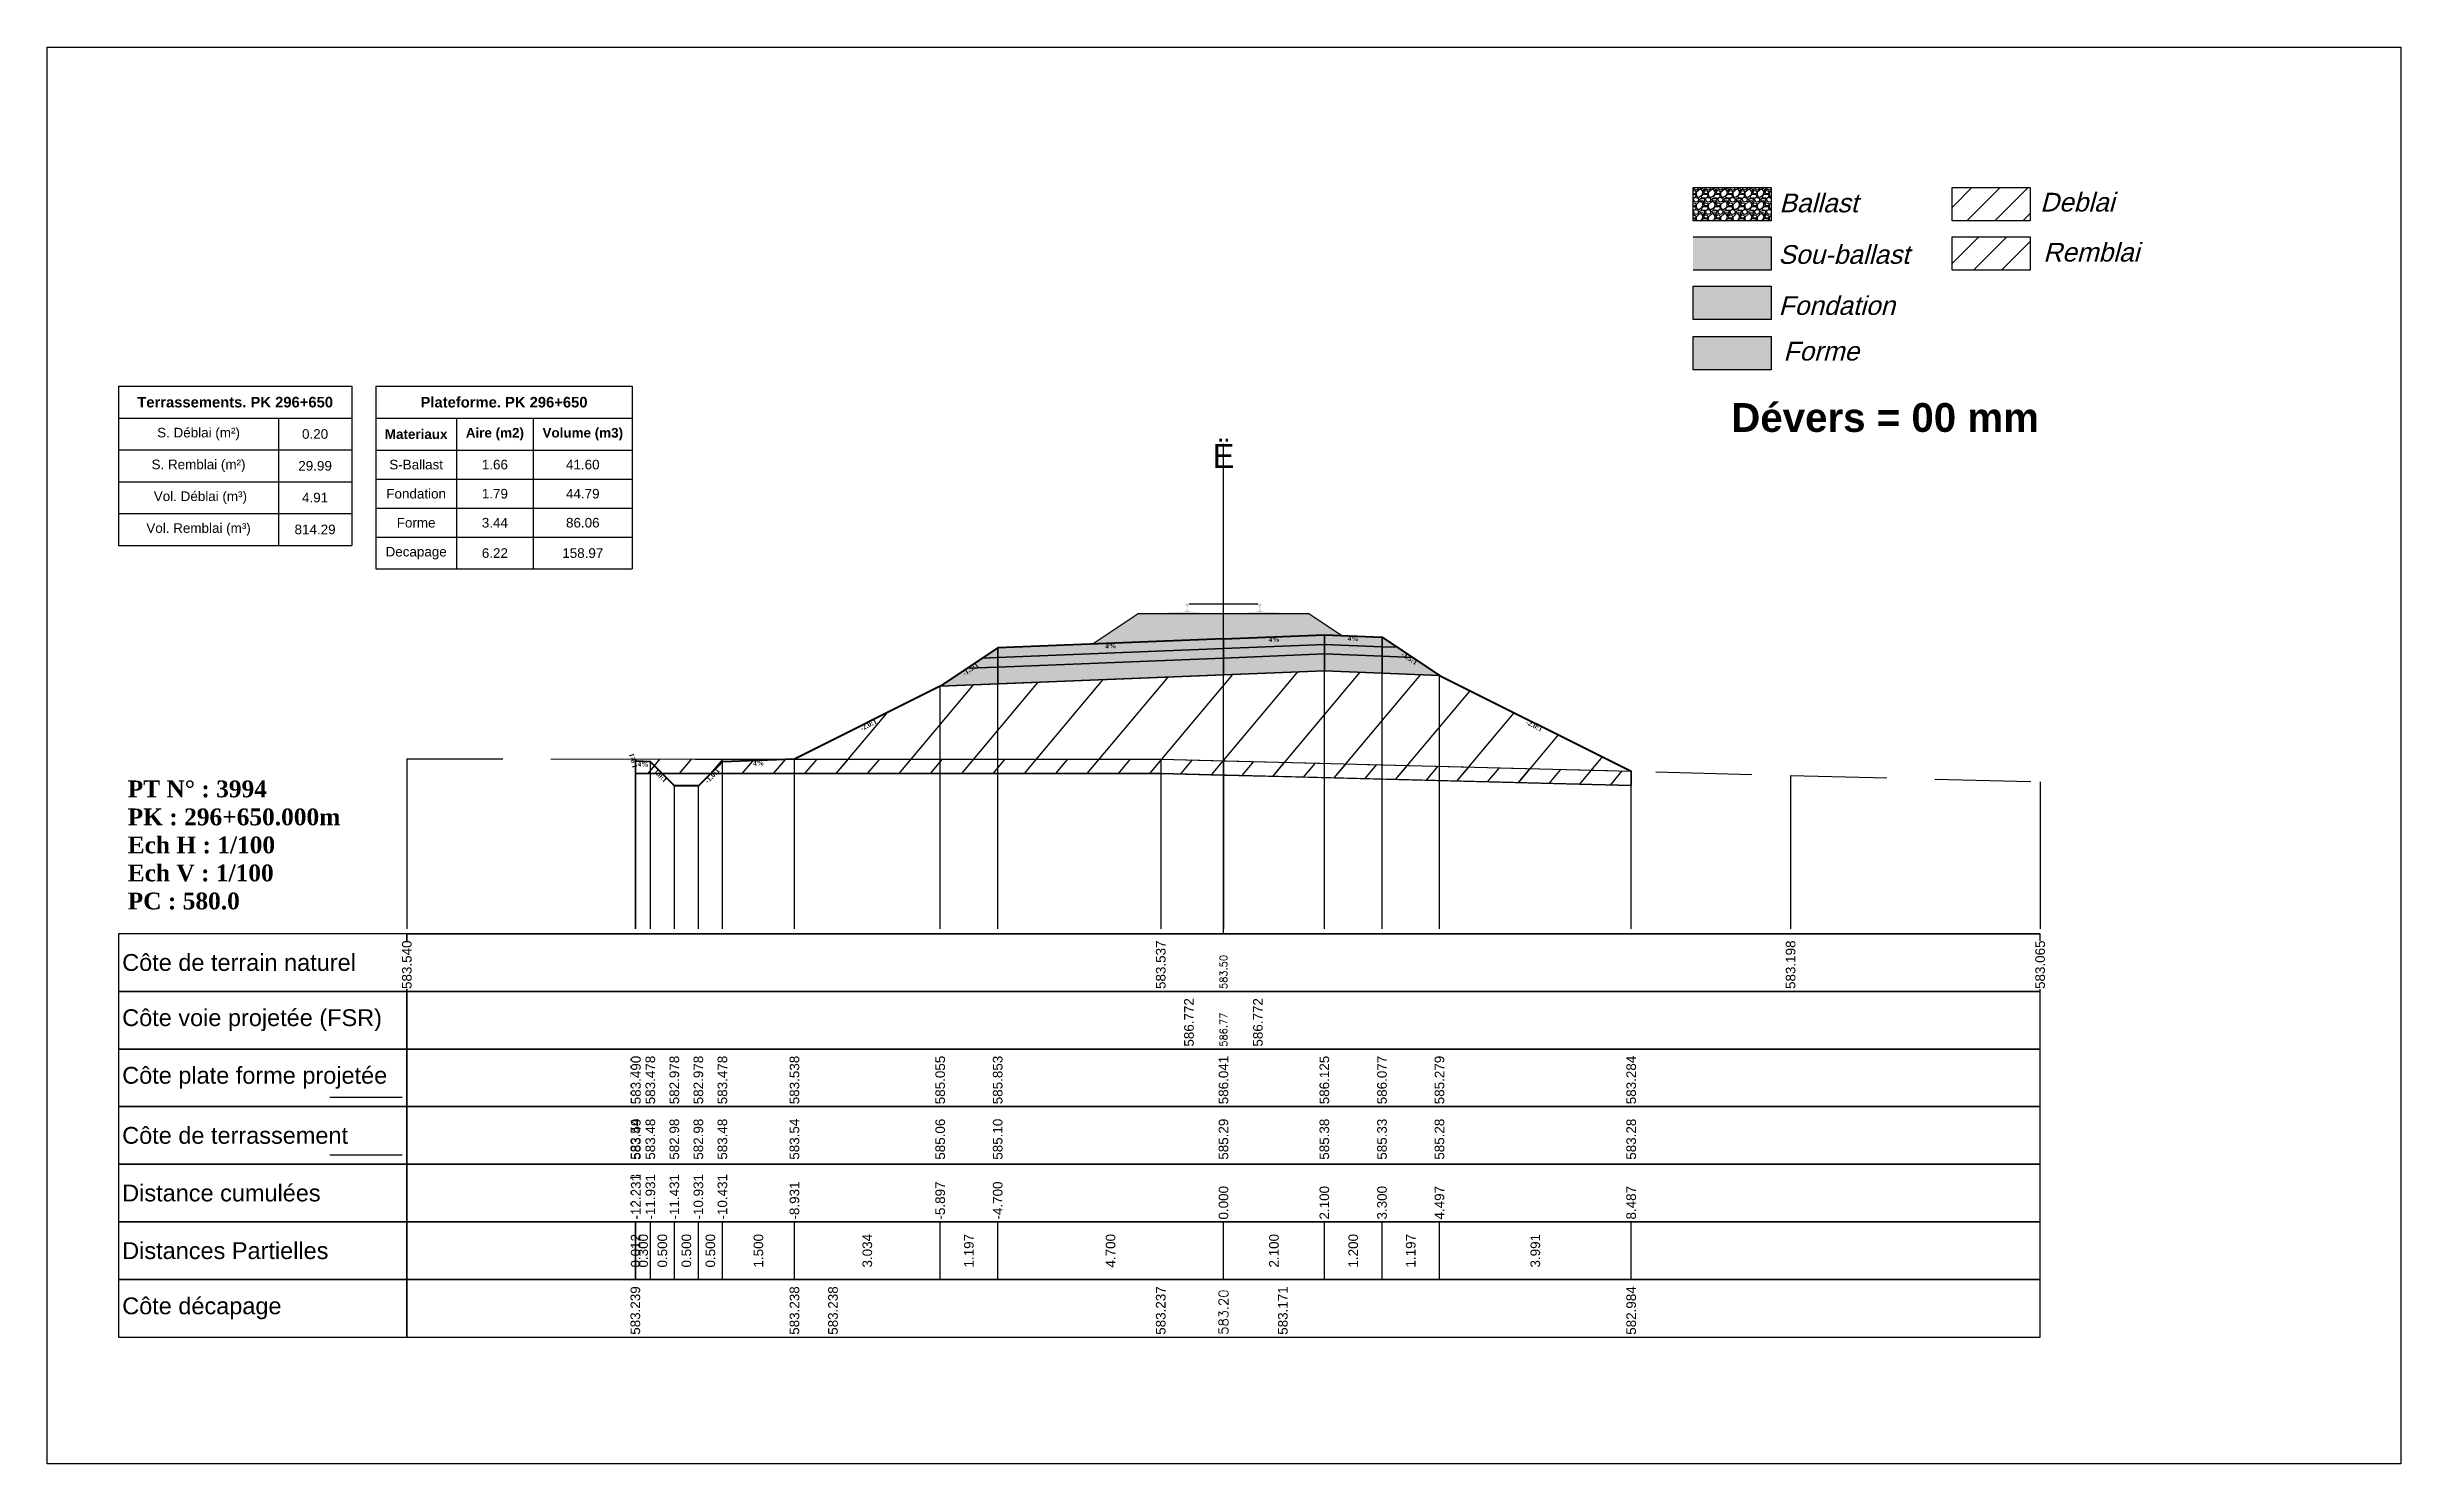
# Model space of a CAD drawing. Header units: millimetres. Extents: x 2762 to 3076, y 916 to 3305.
# Drawn here: x 2950.21 to 2999.21, y 3053.65 to 3083.15 of the extents above; entities that cross this region are included whole.
import ezdxf

# ---------------------------------------------------------------- set-up
doc = ezdxf.new("R2010")
doc.units = ezdxf.units.MM
doc.header["$LTSCALE"] = 2
doc.linetypes.add('CACHE', pattern=[9.525, 6.35, -3.175])
doc.linetypes.add('DASHED', pattern=[0.75, 0.5, -0.25])
for name, color, linetype in [('C-ANNO-TABL', 1, 'Continuous'), ('C-ANNO-TABL-TEXT', 150, 'Continuous'), ('C-ANNO-TABL-TITL', 150, 'Continuous'), ('C-ANNO-TABL-TTBL', 5, 'Continuous'), ('C-ROAD-CORR', 5, 'Continuous'), ('C-ROAD-SCTN', 7, 'Continuous')]:
    doc.layers.add(name, color=color, linetype=linetype)
doc.styles.add('ARIAL', font='arial.ttf')
doc.styles.add('C3D_Etiquette', font='romans.shx')
doc.styles.add('C3D_Profil_Travers', font='romans.shx')
doc.styles.get("Standard").update_dxf_attribs({"font": 'arial.ttf'})

msp = doc.modelspace()

# ---------------------------------------------------------------- texts
at = {"insert": (2985.274, 3075.733), "char_height": 0.6, "attachment_point": 1}
msp.add_mtext_dynamic_manual_height_columns('{\\fArial|b1|i0|c0|p34;Dévers = 00 mm}', width=8.82587, gutter_width=1.25, heights=[0], dxfattribs=at)
at = {"color": 7, "linetype": 'Continuous', "lineweight": -3}
for s, insert, char_height, attachment_point, style in [('{\\fWingdings|b0|i0|c2|p0;Ë}', (2974.705, 3074.384), 0.5, 8, 'C3D_Profil_Travers'), ('{\\fTimes New Roman|b1|i0|c0|p18;PT N° : 3994\\PPK : 296+650.000m\\PEch H : 1/100\\PEch V : 1/100\\PPC : 580.0}', (2951.893, 3065.184), 0.35, 7, 'C3D_Profil_Travers'), ('{\\fArial|b0|i0|c0|p34;Côte de terrain naturel}', (2951.779, 3064.084), 0.35, 4, 'C3D_Etiquette'), ('{\\fArial|b0|i0|c0|p34;Côte plate forme projetée}', (2951.779, 3061.684), 0.35, 4, 'C3D_Etiquette'), ('{\\fArial|b0|i0|c0|p34;Côte de terrassement}', (2951.779, 3060.484), 0.35, 4, 'C3D_Etiquette'), ('{\\fArial|b0|i0|c0|p34;Distance cumulées}', (2951.779, 3059.284), 0.35, 4, 'C3D_Etiquette'), ('{\\fArial|b0|i0|c0|p34;Distances Partielles}', (2951.779, 3058.084), 0.35, 4, 'C3D_Etiquette'), ('{\\fArial|b0|i0|c0|p34;Côte décapage}', (2951.779, 3056.884), 0.35, 4, 'C3D_Etiquette')]:
    msp.add_mtext(s, dxfattribs=dict(at, insert=insert, char_height=char_height, attachment_point=attachment_point, style=style))
at = {"color": 7, "linetype": 'Continuous', "lineweight": -3, "char_height": 0.1, "style": 'C3D_Etiquette'}
for s, insert, width, attachment_point, rotation in [('{\\fTimes New Roman|b1|i0|c0|p18;4%}', (2975.755, 3070.863), 0.37094, 2, 2.2906), ('{\\fTimes New Roman|b1|i0|c0|p18;4%}', (2977.404, 3070.881), 0.42071, 2, 357.7094), ('{\\fTimes New Roman|b1|i0|c0|p18;4%}', (2972.355, 3070.727), 0.42071, 2, 2.2906), ('{\\fTimes New Roman|b1|i0|c0|p18;-1.5:1}', (2978.601, 3070.459), 0.34598, 2, 326.3099), ('{\\fTimes New Roman|b1|i0|c0|p18;-1.5:1}', (2969.408, 3070.235), 0.34598, 2, 33.6901), ('{\\fTimes New Roman|b1|i0|c0|p18;-2.0:1}', (2967.293, 3069.077), 0.34598, 2, 26.5651), ('{\\fTimes New Roman|b1|i0|c0|p18;-2.0:1}', (2981.195, 3069.062), 0.34598, 2, 333.4349), ('{\\fTimes New Roman|b1|i0|c0|p18;1.0:1}', (2962.464, 3068.297), 0.29446, 8, 104.0362), ('{\\fTimes New Roman|b1|i0|c0|p18;4%}', (2962.624, 3068.264), 0.37094, 2, 357.7094), ('{\\fTimes New Roman|b1|i0|c0|p18;1.0:1}', (2963.021, 3068.009), 0.29001, 2, 315), ('{\\fTimes New Roman|b1|i0|c0|p18;-1.0:1}', (2964.027, 3068.009), 0.34598, 2, 45), ('{\\fTimes New Roman|b1|i0|c0|p18;4%}', (2965.024, 3068.288), 0.42071, 2, 2.2906)]:
    msp.add_mtext(s, dxfattribs=dict(at, insert=insert, width=width, attachment_point=attachment_point, rotation=rotation))
at = {"color": 7, "linetype": 'Continuous', "lineweight": -3, "rotation": 90, "style": 'C3D_Profil_Travers'}
for s, insert, char_height, attachment_point in [('583.50', (2974.705, 3063.534), 0.15, 4), ('586.77', (2974.705, 3062.334), 0.15, 4), ('{\\fArial|b0|i0|c0|p34;583.54}', (2962.462, 3059.979), 0.2, 4), ('{\\fArial|b0|i0|c0|p34;583.49}', (2962.474, 3059.979), 0.2, 4), ('{\\fArial|b0|i0|c0|p34;583.48}', (2962.774, 3059.979), 0.2, 4), ('{\\fArial|b0|i0|c0|p34;582.98}', (2963.274, 3059.979), 0.2, 4), ('{\\fArial|b0|i0|c0|p34;582.98}', (2963.774, 3059.979), 0.2, 4), ('{\\fArial|b0|i0|c0|p34;583.48}', (2964.274, 3059.979), 0.2, 4), ('{\\fArial|b0|i0|c0|p34;583.54}', (2965.774, 3059.979), 0.2, 4), ('{\\fArial|b0|i0|c0|p34;585.06}', (2968.808, 3059.979), 0.2, 4), ('{\\fArial|b0|i0|c0|p34;585.10}', (2970.005, 3059.979), 0.2, 4), ('{\\fArial|b0|i0|c0|p34;585.29}', (2974.705, 3059.979), 0.2, 4), ('{\\fArial|b0|i0|c0|p34;585.38}', (2976.805, 3059.979), 0.2, 4), ('{\\fArial|b0|i0|c0|p34;585.33}', (2978.005, 3059.979), 0.2, 4), ('{\\fArial|b0|i0|c0|p34;585.28}', (2979.201, 3059.979), 0.2, 4), ('{\\fArial|b0|i0|c0|p34;583.28}', (2983.192, 3059.979), 0.2, 4), ('{\\fArial|b0|i0|c0|p34;0.012}', (2962.468, 3058.084), 0.2, 5), ('{\\fArial|b0|i0|c0|p34;0.300}', (2962.624, 3058.084), 0.2, 5), ('{\\fArial|b0|i0|c0|p34;0.500}', (2963.024, 3058.084), 0.2, 5), ('{\\fArial|b0|i0|c0|p34;0.500}', (2963.524, 3058.084), 0.2, 5), ('{\\fArial|b0|i0|c0|p34;0.500}', (2964.024, 3058.084), 0.2, 5), ('{\\fArial|b0|i0|c0|p34;1.500}', (2965.024, 3058.084), 0.2, 5), ('{\\fArial|b0|i0|c0|p34;3.034}', (2967.291, 3058.084), 0.2, 5), ('{\\fArial|b0|i0|c0|p34;1.197}', (2969.406, 3058.084), 0.2, 5), ('{\\fArial|b0|i0|c0|p34;4.700}', (2972.355, 3058.084), 0.2, 5), ('{\\fArial|b0|i0|c0|p34;2.100}', (2975.755, 3058.084), 0.2, 5), ('{\\fArial|b0|i0|c0|p34;1.200}', (2977.405, 3058.084), 0.2, 5), ('{\\fArial|b0|i0|c0|p34;1.197}', (2978.603, 3058.084), 0.2, 5), ('{\\fArial|b0|i0|c0|p34;3.991}', (2981.197, 3058.084), 0.2, 5), ('583.20', (2974.705, 3056.334), 0.2, 4)]:
    msp.add_mtext(s, dxfattribs=dict(at, insert=insert, char_height=char_height, attachment_point=attachment_point))
at = {"color": 7, "linetype": 'Continuous', "lineweight": -3, "insert": (2951.779, 3062.884), "char_height": 0.35, "attachment_point": 4}
msp.add_mtext('{\\fArial|b0|i0|c0|p34;Côte voie projetée (FSR)}', dxfattribs=at)
at = {"layer": 'C-ANNO-TABL-TEXT', "color": 7, "style": 'ARIAL', "oblique": 15}
for s, p in [('Ballast', (2986.274, 3079.705)), ('Deblai', (2991.704, 3079.721)), ('Sou-ballast', (2986.254, 3078.632)), ('Remblai', (2991.768, 3078.679)), ('Fondation', (2986.259, 3077.569)), ('Forme', (2986.359, 3076.619))]:
    msp.add_text(s, height=0.39, dxfattribs=at).set_placement(p)
at = {"layer": 'C-ANNO-TABL-TEXT', "color": 7, "linetype": 'Continuous', "lineweight": -3, "char_height": 0.2, "attachment_point": 5, "style": 'ARIAL'}
for s, insert in [('{\\fArial|b0|i0|c0|p34;\\C7;0.20}', (2955.794, 3075.088)), ('{\\fArial|b0|i0|c0|p34;\\C7;29.99}', (2955.794, 3074.426)), ('{\\fArial|b0|i0|c0|p34;\\C7;S-Ballast}', (2957.898, 3074.451)), ('{\\fArial|b0|i0|c0|p34;\\C7;1.66}', (2959.537, 3074.451)), ('{\\C18;\\c0;41.60}', (2961.367, 3074.451)), ('{\\fArial|b0|i0|c0|p34;\\C7;4.91}', (2955.794, 3073.764)), ('{\\fArial|b0|i0|c0|p34;\\C7;Fondation}', (2957.898, 3073.845)), ('{\\fArial|b0|i0|c0|p34;\\C7;1.79}', (2959.537, 3073.845)), ('{\\C18;\\c0;44.79}', (2961.367, 3073.845)), ('{\\fArial|b0|i0|c0|p34;\\C7;Forme}', (2957.898, 3073.241)), ('{\\fArial|b0|i0|c0|p34;\\C7;3.44}', (2959.537, 3073.241)), ('{\\C18;\\c0;86.06}', (2961.367, 3073.241)), ('{\\fArial|b0|i0|c0|p34;\\C7;814.29}', (2955.794, 3073.101)), ('{\\fArial|b0|i0|c0|p34;\\C7;Decapage}', (2957.898, 3072.609)), ('{\\fArial|b0|i0|c0|p34;\\C7;6.22}', (2959.537, 3072.609)), ('{\\C18;\\c0;158.97}', (2961.367, 3072.609))]:
    msp.add_mtext(s, dxfattribs=dict(at, insert=insert))
at = {"layer": 'C-ANNO-TABL-TITL', "color": 7, "linetype": 'Continuous', "lineweight": -3, "attachment_point": 5, "style": 'ARIAL'}
for s, insert, char_height in [('{\\fArial|b1|i0|c0|p34;\\C7;Terrassements. PK 296+650}', (2954.13, 3075.751), 0.22), ('{\\fArial|b1|i0|c0|p34;\\C18;\\c0;Plateforme. PK 296+650}', (2959.727, 3075.75), 0.22), ('{\\fArial|b0|i0|c0|p34;\\C7;S. Déblai (m²) }', (2953.368, 3075.088), 0.2), ('{\\fArial|b1|i0|c0|p34;\\C7;Materiaux   }', (2957.898, 3075.085), 0.2), ('{\\fArial|b1|i0|c0|p34;\\C7;Aire (m2)}', (2959.537, 3075.085), 0.2), ('{\\fArial|b1|i0|c0|p34;\\C7;Volume (m3)}', (2961.367, 3075.085), 0.2), ('{\\fArial|b0|i0|c0|p34;\\C7;S. Remblai (m²) }', (2953.368, 3074.426), 0.2), ('{\\fArial|b0|i0|c0|p34;\\C7; Vol. Déblai (m³) }', (2953.368, 3073.764), 0.2), ('{\\fArial|b0|i0|c0|p34;\\C7;Vol. Remblai (m³)}', (2953.368, 3073.101), 0.2)]:
    msp.add_mtext(s, dxfattribs=dict(at, insert=insert, char_height=char_height))

# ---------------------------------------------------------------- hatches: boundary and pattern name
h = msp.add_hatch(color=11)
h.dxf.hatch_style = 1
h.paths.add_polyline_path([(2986.106, 3079.191), (2984.48, 3079.191), (2984.48, 3078.499), (2986.106, 3078.499)])
h = msp.add_hatch(color=30)
h.dxf.hatch_style = 1
h.paths.add_polyline_path([(2986.106, 3078.164), (2984.48, 3078.164), (2984.48, 3077.472), (2986.106, 3077.472)])
h = msp.add_hatch(color=83)
h.dxf.hatch_style = 1
h.paths.add_polyline_path([(2986.106, 3077.118), (2984.48, 3077.118), (2984.48, 3076.426), (2986.106, 3076.426)])
at = {"linetype": 'Continuous', "lineweight": -3}
h = msp.add_hatch(dxfattribs=at)
h.set_pattern_fill('GRAVEL', color=252, scale=0.009, style=0)
h.set_pattern_definition([(228.0128, (2972.136781, 3070.944239), (-1.8288, -2.0574), [0.030755, -3.0447435]), (184.96974, (2972.116207, 3070.921379), (2.743199999, 0.228600013), [0.0527764, -5.2248644]), (132.51045, (2972.063629, 3070.916807), (2.286, -2.5146), [0.0372133, -3.684125]), (267.2737, (2971.974475, 3070.859657), (0.2286, 4.572), [0.0480604, -4.7579794]), (292.83365, (2971.972189, 3070.811651), (-1.143, 2.7432), [0.047127, -4.6655827]), (357.2737, (2971.990477, 3070.768217), (-4.572, 0.2286), [0.0480604, -4.7579794]), (37.69424, (2972.038483, 3070.765931), (-2.9718, -2.286), [0.0635574, -6.2921804]), (72.25533, (2972.088775, 3070.804793), (1.6002, 5.0292), [0.0600048, -5.940473]), (121.42957, (2972.107063, 3070.861943), (-1.8288, 2.9718), [0.048223, -4.774099]), (175.23636, (2972.081917, 3070.903091), (2.5146, -0.2286), [0.055054, -2.697654]), (222.39744, (2972.027053, 3070.907663), (-2.7432, -2.5146), [0.071197, -7.0485095]), (138.81407, (2972.20079, 3070.85737), (-1.6002, 1.3716), [0.0243004, -2.405751]), (171.46923, (2972.182501, 3070.873373), (2.9718, -0.4572), [0.0462314, -4.5769175]), (225, (2972.13678, 3070.88023), (-3e-17, -0.2286), [0.032329, -0.29096]), (203.1986, (2972.12078, 3070.907663), (1.143, 0.4572), [0.01741, -1.723556]), (291.8014, (2972.104777, 3070.900805), (-0.2286, 0.6858), [0.024621, -1.206428]), (30.9638, (2972.11392, 3070.877945), (0.6858, 0.4572), [0.039989, -1.292967]), (161.565, (2972.14821, 3070.89852), (0.4572, -0.2286), [0.028916, -0.693981]), (16.38954, (2971.972189, 3070.900805), (2.286, 0.6858), [0.040508, -4.0102944]), (70.34618, (2972.011051, 3070.912235), (-0.9144, -2.5146), [0.033984, -3.3643994]), (293.1986, (2972.14821, 3070.94424), (-0.4572, 1.143), [0.034819, -1.7061465]), (343.61046, (2972.161927, 3070.912235), (-2.286, 0.6858), [0.040508, -4.0102944]), (339.44395, (2971.97219, 3070.759073), (-1.143, 0.4572), [0.039063, -1.914096]), (294.77514, (2972.008765, 3070.745357), (-1.143, 2.5146), [0.0327305, -3.2403234]), (66.8014, (2972.150497, 3070.71564), (0.4572, 1.143), [0.034819, -1.7061465]), (17.35402, (2972.164213, 3070.747643), (-2.9718, -0.9144), [0.0383204, -3.793714]), (69.44395, (2972.038483, 3070.71564), (-0.4572, -1.143), [0.0195316, -1.933628]), (101.3099, (2972.13678, 3070.71564), (-0.2286, 0.9144), [0.011656, -1.1539795]), (165.9638, (2972.134495, 3070.72707), (0.6858, -0.2286), [0.047127, -0.895415]), (186.009, (2972.088775, 3070.738499), (2.286, 0.2286), [0.043674, -4.323723]), (303.69, (2972.11392, 3070.85737), (-0.2286, 0.4572), [0.032969, -0.79126]), (353.15723, (2972.132209, 3070.829939), (3.8862, -0.4572), [0.05756, -5.698441]), (60.9454, (2972.18936, 3070.82308), (-0.9144, -1.6002), [0.023536, -2.330045]), (90, (2972.2008, 3070.84366), (-0.2286, 0.2286), [0.013716, -0.214884]), (120.25644, (2972.084203, 3070.745357), (0.9144, -1.6002), [0.031758, -3.1440547]), (48.0128, (2972.068201, 3070.772789), (1.8288, 2.0574), [0.06151, -3.0139886]), (0, (2972.10935, 3070.8185), (0.2286, 0.2286), [0.059436, -0.169164]), (325.30485, (2972.168785, 3070.818509), (2.286, -1.6002), [0.036145, -3.5783385]), (254.0546, (2972.198503, 3070.797935), (-0.2286, -0.9144), [0.033285, -1.6309485]), (207.64598, (2972.189359, 3070.765931), (-4.3434, -2.286), [0.054193, -5.365122]), (175.42608, (2972.141353, 3070.740785), (-2.9718, 0.2286), [0.0573327, -5.675926])])
h.paths.add_polyline_path([(2971.972, 3070.716), (2972.93, 3071.354), (2976.48, 3071.354), (2977.169, 3070.894), (2976.805, 3070.909)])
msp.add_hatch(color=254, dxfattribs=at).paths.add_polyline_path([(2973.487, 3071.172), (2973.487, 3071.357), (2973.602, 3071.378), (2973.95, 3071.378), (2973.95, 3071.384), (2973.876, 3071.384), (2973.876, 3071.394), (2973.877, 3071.395), (2973.879, 3071.396), (2973.88, 3071.396), (2973.9, 3071.398), (2973.903, 3071.398), (2973.906, 3071.399), (2973.934, 3071.41), (2973.937, 3071.411), (2973.938, 3071.412), (2973.939, 3071.414), (2973.94, 3071.418), (2973.941, 3071.425), (2973.942, 3071.434), (2973.943, 3071.444), (2973.943, 3071.468), (2973.942, 3071.484), (2973.942, 3071.49), (2973.941, 3071.496), (2973.94, 3071.501), (2973.94, 3071.503), (2973.939, 3071.506), (2973.938, 3071.508), (2973.937, 3071.509), (2973.936, 3071.511), (2973.935, 3071.511), (2973.919, 3071.517), (2973.917, 3071.519), (2973.916, 3071.519), (2973.915, 3071.521), (2973.915, 3071.524), (2973.915, 3071.542), (2973.916, 3071.546), (2973.917, 3071.548), (2973.919, 3071.551), (2973.921, 3071.552), (2973.924, 3071.554), (2973.925, 3071.554), (2973.929, 3071.555), (2973.933, 3071.555), (2973.936, 3071.556), (2973.94, 3071.556), (2973.945, 3071.556), (2973.948, 3071.556), (2973.951, 3071.556), (2973.955, 3071.556), (2973.958, 3071.556), (2973.962, 3071.556), (2973.967, 3071.556), (2973.97, 3071.555), (2973.974, 3071.555), (2973.978, 3071.554), (2973.979, 3071.554), (2973.981, 3071.552), (2973.984, 3071.551), (2973.986, 3071.548), (2973.987, 3071.546), (2973.987, 3071.542), (2973.987, 3071.524), (2973.987, 3071.521), (2973.987, 3071.519), (2973.986, 3071.519), (2973.984, 3071.517), (2973.968, 3071.511), (2973.967, 3071.511), (2973.965, 3071.509), (2973.964, 3071.508), (2973.964, 3071.506), (2973.963, 3071.503), (2973.962, 3071.501), (2973.962, 3071.496), (2973.961, 3071.49), (2973.96, 3071.484), (2973.96, 3071.468), (2973.96, 3071.444), (2973.961, 3071.434), (2973.962, 3071.425), (2973.963, 3071.418), (2973.964, 3071.414), (2973.965, 3071.412), (2973.966, 3071.411), (2973.968, 3071.41), (2973.997, 3071.399), (2974, 3071.398), (2974.003, 3071.398), (2974.023, 3071.396), (2974.024, 3071.396), (2974.025, 3071.395), (2974.026, 3071.394), (2974.026, 3071.384), (2973.952, 3071.384), (2973.952, 3071.378), (2974.156, 3071.378), (2974.288, 3071.348), (2975.122, 3071.348), (2975.253, 3071.378), (2975.457, 3071.378), (2975.457, 3071.384), (2975.383, 3071.384), (2975.383, 3071.394), (2975.384, 3071.395), (2975.386, 3071.396), (2975.387, 3071.396), (2975.407, 3071.398), (2975.41, 3071.398), (2975.413, 3071.399), (2975.441, 3071.41), (2975.444, 3071.411), (2975.445, 3071.412), (2975.446, 3071.414), (2975.447, 3071.418), (2975.448, 3071.425), (2975.449, 3071.434), (2975.45, 3071.444), (2975.45, 3071.468), (2975.449, 3071.484), (2975.449, 3071.49), (2975.448, 3071.496), (2975.447, 3071.501), (2975.447, 3071.503), (2975.446, 3071.506), (2975.445, 3071.508), (2975.444, 3071.509), (2975.443, 3071.511), (2975.442, 3071.511), (2975.426, 3071.517), (2975.424, 3071.519), (2975.423, 3071.519), (2975.422, 3071.521), (2975.422, 3071.524), (2975.422, 3071.542), (2975.423, 3071.546), (2975.424, 3071.548), (2975.426, 3071.551), (2975.428, 3071.552), (2975.431, 3071.554), (2975.432, 3071.554), (2975.436, 3071.555), (2975.44, 3071.555), (2975.443, 3071.556), (2975.447, 3071.556), (2975.452, 3071.556), (2975.455, 3071.556), (2975.458, 3071.556), (2975.462, 3071.556), (2975.465, 3071.556), (2975.469, 3071.556), (2975.474, 3071.556), (2975.477, 3071.555), (2975.481, 3071.555), (2975.485, 3071.554), (2975.486, 3071.554), (2975.488, 3071.552), (2975.491, 3071.551), (2975.493, 3071.548), (2975.494, 3071.546), (2975.494, 3071.542), (2975.494, 3071.524), (2975.494, 3071.521), (2975.494, 3071.519), (2975.493, 3071.519), (2975.491, 3071.517), (2975.475, 3071.511), (2975.474, 3071.511), (2975.472, 3071.509), (2975.471, 3071.508), (2975.471, 3071.506), (2975.47, 3071.503), (2975.469, 3071.501), (2975.469, 3071.496), (2975.468, 3071.49), (2975.467, 3071.484), (2975.467, 3071.468), (2975.467, 3071.444), (2975.468, 3071.434), (2975.469, 3071.425), (2975.47, 3071.418), (2975.471, 3071.414), (2975.472, 3071.412), (2975.473, 3071.411), (2975.475, 3071.41), (2975.504, 3071.399), (2975.507, 3071.398), (2975.51, 3071.398), (2975.53, 3071.396), (2975.531, 3071.396), (2975.532, 3071.395), (2975.533, 3071.394), (2975.533, 3071.384), (2975.459, 3071.384), (2975.459, 3071.378), (2975.807, 3071.378), (2975.922, 3071.357), (2975.922, 3071.172)])
h = msp.add_hatch(color=11, dxfattribs=at)
h.paths.add_polyline_path([(2978.005, 3070.661), (2978.005, 3070.861), (2978.324, 3070.648)])
h.paths.add_polyline_path([(2976.805, 3070.709), (2976.805, 3070.909), (2978.005, 3070.861), (2978.005, 3070.661)])
h.paths.add_polyline_path([(2974.705, 3070.625), (2974.705, 3070.825), (2976.805, 3070.909), (2976.805, 3070.709)])
h.paths.add_polyline_path([(2970.005, 3070.437), (2970.005, 3070.637), (2974.705, 3070.825), (2974.705, 3070.625)])
h.paths.add_polyline_path([(2969.685, 3070.424), (2970.005, 3070.637), (2970.005, 3070.437)])
h = msp.add_hatch(color=83, dxfattribs=at)
h.paths.add_polyline_path([(2978.005, 3070.111), (2978.005, 3070.461), (2978.643, 3070.435), (2979.201, 3070.063)])
h.paths.add_polyline_path([(2976.805, 3070.159), (2976.805, 3070.509), (2978.005, 3070.461), (2978.005, 3070.111)])
h.paths.add_polyline_path([(2974.705, 3070.075), (2974.705, 3070.425), (2976.805, 3070.509), (2976.805, 3070.159)])
h.paths.add_polyline_path([(2970.005, 3069.887), (2970.005, 3070.237), (2974.705, 3070.425), (2974.705, 3070.075)])
h.paths.add_polyline_path([(2968.808, 3069.839), (2969.366, 3070.211), (2970.005, 3070.237), (2970.005, 3069.887)])
h = msp.add_hatch(color=30, dxfattribs=at)
h.paths.add_polyline_path([(2978.005, 3070.461), (2978.005, 3070.661), (2978.324, 3070.648), (2978.643, 3070.435)])
h.paths.add_polyline_path([(2976.805, 3070.509), (2976.805, 3070.709), (2978.005, 3070.661), (2978.005, 3070.461)])
h.paths.add_polyline_path([(2974.705, 3070.425), (2974.705, 3070.625), (2976.805, 3070.709), (2976.805, 3070.509)])
h.paths.add_polyline_path([(2970.005, 3070.237), (2970.005, 3070.437), (2974.705, 3070.625), (2974.705, 3070.425)])
h.paths.add_polyline_path([(2969.366, 3070.211), (2969.685, 3070.424), (2970.005, 3070.437), (2970.005, 3070.237)])
h = msp.add_hatch(dxfattribs=at)
h.set_pattern_fill('_U', color=3, angle=50, style=0, pattern_type=0)
h.set_pattern_definition([(50, (2964.0342, 3068.0224), (-0.766044, 0.64279), [])])
h.paths.add_polyline_path([(2964.034, 3068.022), (2964.274, 3068.262), (2965.774, 3068.322), (2968.808, 3069.839), (2976.805, 3070.159), (2979.201, 3070.063), (2983.192, 3068.068), (2983.192, 3067.768), (2973.399, 3068.021)])
h.paths.add_polyline_path([(2962.462, 3068.023), (2962.462, 3068.323), (2962.474, 3068.274), (2962.774, 3068.262), (2963.013, 3068.023)])
h = msp.add_hatch(dxfattribs=at)
h.set_pattern_fill('_U', color=150, scale=0.5, angle=50, style=0, pattern_type=0)
h.set_pattern_definition([(50, (2964.03415, 3068.02237), (-0.383022, 0.321394), [])])
h.paths.add_polyline_path([(2964.034, 3068.022), (2964.274, 3068.262), (2965.774, 3068.322), (2973.399, 3068.321), (2983.192, 3068.068), (2983.192, 3067.768), (2973.399, 3068.021)])
h.paths.add_polyline_path([(2962.462, 3068.323), (2965.774, 3068.322), (2964.274, 3068.262), (2964.034, 3068.022), (2963.013, 3068.023), (2962.774, 3068.262), (2962.474, 3068.274)])
h.paths.add_polyline_path([(2962.462, 3068.023), (2962.462, 3068.323), (2962.474, 3068.274), (2962.774, 3068.262), (2963.013, 3068.023)])

# ---------------------------------------------------------------- linework, layer by layer
for p, q in [((2984.48, 3080.219), (2986.106, 3080.219)), ((2984.48, 3080.219), (2986.106, 3080.219)), ((2984.48, 3079.527), (2984.48, 3080.219)), ((2986.106, 3080.219), (2986.106, 3079.527)), ((2986.106, 3080.219), (2986.106, 3079.527)), ((2989.873, 3080.219), (2991.499, 3080.219)), ((2989.873, 3079.527), (2989.873, 3080.219)), ((2991.499, 3080.219), (2991.499, 3079.527)), ((2986.106, 3079.527), (2984.48, 3079.527)), ((2986.106, 3079.527), (2984.48, 3079.527)), ((2984.48, 3079.191), (2986.106, 3079.191)), ((2986.106, 3079.191), (2986.106, 3078.499)), ((2991.499, 3079.527), (2989.873, 3079.527)), ((2989.873, 3079.191), (2991.499, 3079.191)), ((2989.873, 3078.499), (2989.873, 3079.191)), ((2991.499, 3079.191), (2991.499, 3078.499)), ((2986.106, 3078.499), (2984.48, 3078.499)), ((2991.499, 3078.499), (2989.873, 3078.499)), ((2984.48, 3078.164), (2986.106, 3078.164)), ((2984.48, 3077.472), (2984.48, 3078.164)), ((2986.106, 3078.164), (2986.106, 3077.472)), ((2986.106, 3077.472), (2984.48, 3077.472)), ((2984.48, 3077.118), (2986.106, 3077.118)), ((2984.48, 3076.426), (2984.48, 3077.118)), ((2986.106, 3077.118), (2986.106, 3076.426)), ((2986.106, 3076.426), (2984.48, 3076.426))]:
    msp.add_line(p, q)
at = {"linetype": 'Continuous'}
for p, q in [((2984.483, 3080.172), (2984.48, 3080.173)), ((2984.48, 3080.17), (2984.483, 3080.172)), ((2984.52, 3080.144), (2984.48, 3080.15)), ((2984.486, 3080.219), (2984.499, 3080.188)), ((2984.498, 3080.188), (2984.541, 3080.175)), ((2984.543, 3080.128), (2984.522, 3080.145)), ((2984.541, 3080.175), (2984.585, 3080.188)), ((2984.609, 3080.175), (2984.55, 3080.122)), ((2984.585, 3080.187), (2984.596, 3080.219)), ((2984.662, 3080.175), (2984.601, 3080.18)), ((2984.642, 3080.193), (2984.618, 3080.219)), ((2984.685, 3080.199), (2984.627, 3080.194)), ((2984.689, 3080.131), (2984.661, 3080.176)), ((2984.688, 3080.175), (2984.698, 3080.15)), ((2984.707, 3080.183), (2984.689, 3080.176)), ((2984.699, 3080.149), (2984.737, 3080.172)), ((2984.724, 3080.152), (2984.699, 3080.127)), ((2984.719, 3080.219), (2984.701, 3080.198)), ((2984.719, 3080.219), (2984.701, 3080.198)), ((2984.737, 3080.172), (2984.706, 3080.182)), ((2984.774, 3080.144), (2984.724, 3080.151)), ((2984.774, 3080.144), (2984.724, 3080.151)), ((2984.74, 3080.219), (2984.753, 3080.188)), ((2984.74, 3080.219), (2984.753, 3080.188)), ((2984.752, 3080.188), (2984.795, 3080.175)), ((2984.752, 3080.188), (2984.795, 3080.175)), ((2984.797, 3080.128), (2984.776, 3080.145)), ((2984.797, 3080.128), (2984.776, 3080.145)), ((2984.795, 3080.175), (2984.839, 3080.188)), ((2984.795, 3080.175), (2984.839, 3080.188)), ((2984.863, 3080.175), (2984.804, 3080.122)), ((2984.863, 3080.175), (2984.804, 3080.122)), ((2984.839, 3080.187), (2984.85, 3080.219)), ((2984.839, 3080.187), (2984.85, 3080.219)), ((2984.916, 3080.175), (2984.855, 3080.18)), ((2984.916, 3080.175), (2984.855, 3080.18)), ((2984.896, 3080.193), (2984.872, 3080.219)), ((2984.896, 3080.193), (2984.872, 3080.219)), ((2984.939, 3080.199), (2984.881, 3080.194)), ((2984.939, 3080.199), (2984.881, 3080.194)), ((2984.943, 3080.131), (2984.915, 3080.176)), ((2984.943, 3080.131), (2984.915, 3080.176)), ((2984.942, 3080.175), (2984.952, 3080.15)), ((2984.942, 3080.175), (2984.952, 3080.15)), ((2984.961, 3080.183), (2984.943, 3080.176)), ((2984.961, 3080.183), (2984.943, 3080.176)), ((2984.953, 3080.149), (2984.991, 3080.172)), ((2984.953, 3080.149), (2984.991, 3080.172)), ((2984.978, 3080.152), (2984.953, 3080.127)), ((2984.978, 3080.152), (2984.953, 3080.127)), ((2984.973, 3080.219), (2984.955, 3080.198)), ((2984.973, 3080.219), (2984.955, 3080.198)), ((2984.991, 3080.172), (2984.96, 3080.182)), ((2984.991, 3080.172), (2984.96, 3080.182)), ((2985.028, 3080.144), (2984.978, 3080.151)), ((2985.028, 3080.144), (2984.978, 3080.151)), ((2984.994, 3080.219), (2985.007, 3080.188)), ((2984.994, 3080.219), (2985.007, 3080.188)), ((2985.006, 3080.188), (2985.049, 3080.175)), ((2985.006, 3080.188), (2985.049, 3080.175)), ((2985.051, 3080.128), (2985.03, 3080.145)), ((2985.051, 3080.128), (2985.03, 3080.145)), ((2985.049, 3080.175), (2985.093, 3080.188)), ((2985.049, 3080.175), (2985.093, 3080.188)), ((2985.117, 3080.175), (2985.058, 3080.122)), ((2985.117, 3080.175), (2985.058, 3080.122)), ((2985.093, 3080.187), (2985.104, 3080.219)), ((2985.093, 3080.187), (2985.104, 3080.219)), ((2985.17, 3080.175), (2985.109, 3080.18)), ((2985.17, 3080.175), (2985.109, 3080.18)), ((2985.15, 3080.193), (2985.126, 3080.219)), ((2985.15, 3080.193), (2985.126, 3080.219)), ((2985.193, 3080.199), (2985.135, 3080.194)), ((2985.193, 3080.199), (2985.135, 3080.194)), ((2985.197, 3080.131), (2985.169, 3080.176)), ((2985.197, 3080.131), (2985.169, 3080.176)), ((2985.196, 3080.175), (2985.206, 3080.15)), ((2985.196, 3080.175), (2985.206, 3080.15)), ((2985.215, 3080.183), (2985.197, 3080.176)), ((2985.215, 3080.183), (2985.197, 3080.176)), ((2985.207, 3080.149), (2985.245, 3080.172)), ((2985.207, 3080.149), (2985.245, 3080.172)), ((2985.232, 3080.152), (2985.207, 3080.127)), ((2985.232, 3080.152), (2985.207, 3080.127)), ((2985.227, 3080.219), (2985.209, 3080.198)), ((2985.227, 3080.219), (2985.209, 3080.198)), ((2985.245, 3080.172), (2985.214, 3080.182)), ((2985.245, 3080.172), (2985.214, 3080.182)), ((2985.282, 3080.144), (2985.232, 3080.151)), ((2985.282, 3080.144), (2985.232, 3080.151)), ((2985.248, 3080.219), (2985.261, 3080.188)), ((2985.248, 3080.219), (2985.261, 3080.188)), ((2985.26, 3080.188), (2985.303, 3080.175)), ((2985.26, 3080.188), (2985.303, 3080.175)), ((2985.305, 3080.128), (2985.284, 3080.145)), ((2985.305, 3080.128), (2985.284, 3080.145)), ((2985.303, 3080.175), (2985.347, 3080.188)), ((2985.303, 3080.175), (2985.347, 3080.188)), ((2985.371, 3080.175), (2985.312, 3080.122)), ((2985.371, 3080.175), (2985.312, 3080.122)), ((2985.347, 3080.187), (2985.358, 3080.219)), ((2985.347, 3080.187), (2985.358, 3080.219)), ((2985.424, 3080.175), (2985.363, 3080.18)), ((2985.424, 3080.175), (2985.363, 3080.18)), ((2985.404, 3080.193), (2985.38, 3080.219)), ((2985.404, 3080.193), (2985.38, 3080.219)), ((2985.447, 3080.199), (2985.389, 3080.194)), ((2985.447, 3080.199), (2985.389, 3080.194)), ((2985.451, 3080.131), (2985.423, 3080.176)), ((2985.451, 3080.131), (2985.423, 3080.176)), ((2985.45, 3080.175), (2985.46, 3080.15)), ((2985.45, 3080.175), (2985.46, 3080.15)), ((2985.469, 3080.183), (2985.451, 3080.176)), ((2985.469, 3080.183), (2985.451, 3080.176)), ((2985.461, 3080.149), (2985.499, 3080.172)), ((2985.461, 3080.149), (2985.499, 3080.172)), ((2985.486, 3080.152), (2985.461, 3080.127)), ((2985.486, 3080.152), (2985.461, 3080.127)), ((2985.481, 3080.219), (2985.463, 3080.198)), ((2985.481, 3080.219), (2985.463, 3080.198)), ((2985.499, 3080.172), (2985.468, 3080.182)), ((2985.499, 3080.172), (2985.468, 3080.182)), ((2985.536, 3080.144), (2985.486, 3080.151)), ((2985.536, 3080.144), (2985.486, 3080.151)), ((2985.502, 3080.219), (2985.515, 3080.188)), ((2985.502, 3080.219), (2985.515, 3080.188)), ((2985.514, 3080.188), (2985.557, 3080.175)), ((2985.514, 3080.188), (2985.557, 3080.175)), ((2985.559, 3080.128), (2985.538, 3080.145)), ((2985.559, 3080.128), (2985.538, 3080.145)), ((2985.557, 3080.175), (2985.601, 3080.188)), ((2985.557, 3080.175), (2985.601, 3080.188)), ((2985.625, 3080.175), (2985.566, 3080.122)), ((2985.625, 3080.175), (2985.566, 3080.122)), ((2985.601, 3080.187), (2985.612, 3080.219)), ((2985.601, 3080.187), (2985.612, 3080.219)), ((2985.678, 3080.175), (2985.617, 3080.18)), ((2985.678, 3080.175), (2985.617, 3080.18)), ((2985.658, 3080.193), (2985.634, 3080.219)), ((2985.658, 3080.193), (2985.634, 3080.219)), ((2985.701, 3080.199), (2985.643, 3080.194)), ((2985.701, 3080.199), (2985.643, 3080.194)), ((2985.705, 3080.131), (2985.677, 3080.176)), ((2985.705, 3080.131), (2985.677, 3080.176)), ((2985.704, 3080.175), (2985.714, 3080.15)), ((2985.704, 3080.175), (2985.714, 3080.15)), ((2985.723, 3080.183), (2985.705, 3080.176)), ((2985.723, 3080.183), (2985.705, 3080.176)), ((2985.715, 3080.149), (2985.753, 3080.172)), ((2985.715, 3080.149), (2985.753, 3080.172)), ((2985.74, 3080.152), (2985.715, 3080.127)), ((2985.74, 3080.152), (2985.715, 3080.127)), ((2985.735, 3080.219), (2985.717, 3080.198)), ((2985.735, 3080.219), (2985.717, 3080.198)), ((2985.753, 3080.172), (2985.722, 3080.182)), ((2985.753, 3080.172), (2985.722, 3080.182)), ((2985.79, 3080.144), (2985.74, 3080.151)), ((2985.79, 3080.144), (2985.74, 3080.151)), ((2985.756, 3080.219), (2985.769, 3080.188)), ((2985.756, 3080.219), (2985.769, 3080.188)), ((2985.768, 3080.188), (2985.811, 3080.175)), ((2985.768, 3080.188), (2985.811, 3080.175)), ((2985.813, 3080.128), (2985.792, 3080.145)), ((2985.813, 3080.128), (2985.792, 3080.145)), ((2985.811, 3080.175), (2985.855, 3080.188)), ((2985.811, 3080.175), (2985.855, 3080.188)), ((2985.879, 3080.175), (2985.82, 3080.122)), ((2985.879, 3080.175), (2985.82, 3080.122)), ((2985.855, 3080.187), (2985.866, 3080.219)), ((2985.855, 3080.187), (2985.866, 3080.219)), ((2985.932, 3080.175), (2985.871, 3080.18)), ((2985.932, 3080.175), (2985.871, 3080.18)), ((2985.912, 3080.193), (2985.888, 3080.219)), ((2985.912, 3080.193), (2985.888, 3080.219)), ((2985.955, 3080.199), (2985.897, 3080.194)), ((2985.955, 3080.199), (2985.897, 3080.194)), ((2985.959, 3080.131), (2985.931, 3080.176)), ((2985.959, 3080.131), (2985.931, 3080.176)), ((2985.958, 3080.175), (2985.968, 3080.15)), ((2985.958, 3080.175), (2985.968, 3080.15)), ((2985.977, 3080.183), (2985.959, 3080.176)), ((2985.977, 3080.183), (2985.959, 3080.176)), ((2985.969, 3080.149), (2986.007, 3080.172)), ((2985.969, 3080.149), (2986.007, 3080.172)), ((2985.994, 3080.152), (2985.969, 3080.127)), ((2985.994, 3080.152), (2985.969, 3080.127)), ((2985.989, 3080.219), (2985.971, 3080.198)), ((2985.989, 3080.219), (2985.971, 3080.198)), ((2986.007, 3080.172), (2985.976, 3080.182)), ((2986.007, 3080.172), (2985.976, 3080.182)), ((2986.044, 3080.144), (2985.994, 3080.151)), ((2986.044, 3080.144), (2985.994, 3080.151)), ((2986.01, 3080.219), (2986.023, 3080.188)), ((2986.01, 3080.219), (2986.023, 3080.188)), ((2986.022, 3080.188), (2986.065, 3080.175)), ((2986.022, 3080.188), (2986.065, 3080.175)), ((2986.067, 3080.128), (2986.046, 3080.145)), ((2986.067, 3080.128), (2986.046, 3080.145)), ((2986.065, 3080.175), (2986.106, 3080.187)), ((2986.065, 3080.175), (2986.106, 3080.187)), ((2986.106, 3080.151), (2986.074, 3080.122)), ((2986.106, 3080.151), (2986.074, 3080.122)), ((2984.48, 3080.104), (2984.53, 3080.098)), ((2984.48, 3080.083), (2984.506, 3080.083)), ((2984.532, 3080.019), (2984.48, 3079.992)), ((2984.483, 3079.918), (2984.48, 3079.919)), ((2984.48, 3079.916), (2984.483, 3079.918)), ((2984.52, 3079.89), (2984.48, 3079.896)), ((2984.48, 3079.85), (2984.53, 3079.844)), ((2984.48, 3079.829), (2984.506, 3079.829)), ((2984.532, 3079.765), (2984.48, 3079.738)), ((2984.483, 3079.664), (2984.48, 3079.665)), ((2984.48, 3079.662), (2984.483, 3079.664)), ((2984.484, 3079.969), (2984.499, 3079.934)), ((2984.484, 3079.715), (2984.499, 3079.68)), ((2984.485, 3079.969), (2984.501, 3080.005)), ((2984.485, 3079.715), (2984.501, 3079.751)), ((2984.498, 3079.934), (2984.541, 3079.921)), ((2984.498, 3079.68), (2984.541, 3079.667)), ((2984.501, 3080.005), (2984.542, 3080.018)), ((2984.501, 3079.751), (2984.542, 3079.764)), ((2984.505, 3080.086), (2984.539, 3080.063)), ((2984.505, 3079.832), (2984.539, 3079.809)), ((2984.543, 3079.874), (2984.522, 3079.891)), ((2984.529, 3080.088), (2984.542, 3080.111)), ((2984.539, 3080.061), (2984.529, 3080.025)), ((2984.529, 3079.834), (2984.542, 3079.857)), ((2984.539, 3079.807), (2984.529, 3079.771)), ((2984.541, 3080.016), (2984.582, 3080.001)), ((2984.541, 3079.921), (2984.585, 3079.934)), ((2984.541, 3079.762), (2984.582, 3079.747)), ((2984.541, 3079.667), (2984.585, 3079.68)), ((2984.544, 3080.129), (2984.542, 3080.076)), ((2984.542, 3080.111), (2984.542, 3080.127)), ((2984.542, 3080.076), (2984.562, 3080.028)), ((2984.544, 3079.875), (2984.542, 3079.822)), ((2984.542, 3079.857), (2984.542, 3079.873)), ((2984.542, 3079.822), (2984.562, 3079.774)), ((2984.609, 3079.921), (2984.55, 3079.868)), ((2984.609, 3079.667), (2984.55, 3079.614)), ((2984.562, 3080.025), (2984.615, 3080.022)), ((2984.562, 3079.771), (2984.615, 3079.768)), ((2984.581, 3080.003), (2984.596, 3079.97)), ((2984.581, 3079.749), (2984.596, 3079.716)), ((2984.585, 3079.933), (2984.598, 3079.969)), ((2984.585, 3079.679), (2984.598, 3079.715)), ((2984.662, 3079.921), (2984.601, 3079.926)), ((2984.662, 3079.667), (2984.601, 3079.672)), ((2984.642, 3079.939), (2984.614, 3079.969)), ((2984.642, 3079.685), (2984.614, 3079.715)), ((2984.615, 3080.025), (2984.671, 3080.068)), ((2984.615, 3079.969), (2984.623, 3079.989)), ((2984.615, 3079.771), (2984.671, 3079.814)), ((2984.615, 3079.715), (2984.623, 3079.735)), ((2984.671, 3079.989), (2984.623, 3079.984)), ((2984.671, 3079.735), (2984.623, 3079.73)), ((2984.685, 3079.945), (2984.627, 3079.94)), ((2984.685, 3079.691), (2984.627, 3079.686)), ((2984.649, 3080.033), (2984.694, 3080.083)), ((2984.649, 3079.779), (2984.694, 3079.829)), ((2984.668, 3080.003), (2984.65, 3080.034)), ((2984.668, 3079.749), (2984.65, 3079.78)), ((2984.689, 3079.877), (2984.661, 3079.922)), ((2984.689, 3079.623), (2984.661, 3079.668)), ((2984.73, 3079.999), (2984.666, 3080.004)), ((2984.73, 3079.745), (2984.666, 3079.75)), ((2984.671, 3080.068), (2984.691, 3080.132)), ((2984.722, 3079.982), (2984.671, 3079.994)), ((2984.671, 3079.814), (2984.691, 3079.878)), ((2984.722, 3079.728), (2984.671, 3079.74)), ((2984.688, 3079.921), (2984.698, 3079.896)), ((2984.688, 3079.667), (2984.698, 3079.642)), ((2984.707, 3079.929), (2984.689, 3079.922)), ((2984.707, 3079.675), (2984.689, 3079.668)), ((2984.694, 3080.083), (2984.76, 3080.083)), ((2984.694, 3079.829), (2984.76, 3079.829)), ((2984.699, 3080.127), (2984.719, 3080.096)), ((2984.699, 3079.895), (2984.737, 3079.918)), ((2984.724, 3079.898), (2984.699, 3079.873)), ((2984.699, 3079.873), (2984.719, 3079.842)), ((2984.699, 3079.641), (2984.737, 3079.664)), ((2984.724, 3079.97), (2984.701, 3079.944)), ((2984.724, 3079.716), (2984.701, 3079.69)), ((2984.737, 3079.918), (2984.706, 3079.928)), ((2984.737, 3079.664), (2984.706, 3079.674)), ((2984.72, 3080.106), (2984.784, 3080.098)), ((2984.72, 3079.852), (2984.784, 3079.844)), ((2984.724, 3079.969), (2984.722, 3079.982)), ((2984.724, 3079.715), (2984.722, 3079.728)), ((2984.774, 3079.89), (2984.724, 3079.897)), ((2984.786, 3080.019), (2984.733, 3079.991)), ((2984.786, 3079.765), (2984.733, 3079.737)), ((2984.738, 3079.969), (2984.753, 3079.934)), ((2984.738, 3079.715), (2984.753, 3079.68)), ((2984.739, 3079.969), (2984.755, 3080.005)), ((2984.739, 3079.715), (2984.755, 3079.751)), ((2984.752, 3079.934), (2984.795, 3079.921)), ((2984.752, 3079.68), (2984.795, 3079.667)), ((2984.755, 3080.005), (2984.796, 3080.018)), ((2984.755, 3079.751), (2984.796, 3079.764)), ((2984.759, 3080.086), (2984.793, 3080.063)), ((2984.759, 3079.832), (2984.793, 3079.809)), ((2984.797, 3079.874), (2984.776, 3079.891)), ((2984.783, 3080.088), (2984.796, 3080.111)), ((2984.793, 3080.061), (2984.783, 3080.025)), ((2984.783, 3079.834), (2984.796, 3079.857)), ((2984.793, 3079.807), (2984.783, 3079.771)), ((2984.795, 3080.016), (2984.836, 3080.001)), ((2984.795, 3079.921), (2984.839, 3079.934)), ((2984.795, 3079.762), (2984.836, 3079.747)), ((2984.795, 3079.667), (2984.839, 3079.68)), ((2984.798, 3080.129), (2984.796, 3080.076)), ((2984.798, 3080.129), (2984.796, 3080.076)), ((2984.796, 3080.111), (2984.796, 3080.127)), ((2984.796, 3080.111), (2984.796, 3080.127)), ((2984.796, 3080.076), (2984.816, 3080.028)), ((2984.798, 3079.875), (2984.796, 3079.822)), ((2984.796, 3079.857), (2984.796, 3079.873)), ((2984.796, 3079.822), (2984.816, 3079.774)), ((2984.863, 3079.921), (2984.804, 3079.868)), ((2984.863, 3079.667), (2984.804, 3079.614)), ((2984.816, 3080.025), (2984.869, 3080.022)), ((2984.816, 3079.771), (2984.869, 3079.768)), ((2984.835, 3080.003), (2984.85, 3079.97)), ((2984.835, 3079.749), (2984.85, 3079.716)), ((2984.839, 3079.933), (2984.852, 3079.969)), ((2984.839, 3079.679), (2984.852, 3079.715)), ((2984.916, 3079.921), (2984.855, 3079.926)), ((2984.916, 3079.667), (2984.855, 3079.672)), ((2984.896, 3079.939), (2984.868, 3079.969)), ((2984.896, 3079.685), (2984.868, 3079.715)), ((2984.869, 3080.025), (2984.925, 3080.068)), ((2984.869, 3080.025), (2984.925, 3080.068)), ((2984.869, 3079.969), (2984.877, 3079.989)), ((2984.869, 3079.771), (2984.925, 3079.814)), ((2984.869, 3079.715), (2984.877, 3079.735)), ((2984.925, 3079.989), (2984.877, 3079.984)), ((2984.925, 3079.735), (2984.877, 3079.73)), ((2984.939, 3079.945), (2984.881, 3079.94)), ((2984.939, 3079.691), (2984.881, 3079.686)), ((2984.903, 3080.033), (2984.948, 3080.083)), ((2984.903, 3080.033), (2984.948, 3080.083)), ((2984.903, 3079.779), (2984.948, 3079.829)), ((2984.922, 3080.003), (2984.904, 3080.034)), ((2984.922, 3080.003), (2984.904, 3080.034)), ((2984.922, 3079.749), (2984.904, 3079.78)), ((2984.943, 3079.877), (2984.915, 3079.922)), ((2984.943, 3079.623), (2984.915, 3079.668)), ((2984.984, 3079.999), (2984.92, 3080.004)), ((2984.984, 3079.999), (2984.92, 3080.004)), ((2984.984, 3079.745), (2984.92, 3079.75)), ((2984.925, 3080.068), (2984.945, 3080.132)), ((2984.925, 3080.068), (2984.945, 3080.132)), ((2984.976, 3079.982), (2984.925, 3079.994)), ((2984.976, 3079.982), (2984.925, 3079.994)), ((2984.925, 3079.814), (2984.945, 3079.878)), ((2984.976, 3079.728), (2984.925, 3079.74)), ((2984.942, 3079.921), (2984.952, 3079.896)), ((2984.942, 3079.667), (2984.952, 3079.642)), ((2984.961, 3079.929), (2984.943, 3079.922)), ((2984.961, 3079.675), (2984.943, 3079.668)), ((2984.948, 3080.083), (2985.014, 3080.083)), ((2984.948, 3080.083), (2985.014, 3080.083)), ((2984.948, 3079.829), (2985.014, 3079.829)), ((2984.953, 3080.127), (2984.973, 3080.096)), ((2984.953, 3080.127), (2984.973, 3080.096)), ((2984.953, 3079.895), (2984.991, 3079.918)), ((2984.978, 3079.898), (2984.953, 3079.873)), ((2984.953, 3079.873), (2984.973, 3079.842)), ((2984.953, 3079.641), (2984.991, 3079.664)), ((2984.978, 3079.97), (2984.955, 3079.944)), ((2984.978, 3079.97), (2984.955, 3079.944)), ((2984.978, 3079.716), (2984.955, 3079.69)), ((2984.991, 3079.918), (2984.96, 3079.928)), ((2984.991, 3079.664), (2984.96, 3079.674)), ((2984.974, 3080.106), (2985.038, 3080.098)), ((2984.974, 3080.106), (2985.038, 3080.098)), ((2984.974, 3079.852), (2985.038, 3079.844)), ((2984.978, 3079.969), (2984.976, 3079.982)), ((2984.978, 3079.969), (2984.976, 3079.982)), ((2984.978, 3079.715), (2984.976, 3079.728)), ((2985.028, 3079.89), (2984.978, 3079.897)), ((2985.04, 3080.019), (2984.987, 3079.991)), ((2985.04, 3080.019), (2984.987, 3079.991)), ((2985.04, 3079.765), (2984.987, 3079.737)), ((2984.992, 3079.969), (2985.007, 3079.934)), ((2984.992, 3079.969), (2985.007, 3079.934)), ((2984.992, 3079.715), (2985.007, 3079.68)), ((2984.993, 3079.969), (2985.009, 3080.005)), ((2984.993, 3079.969), (2985.009, 3080.005)), ((2984.993, 3079.715), (2985.009, 3079.751)), ((2985.006, 3079.934), (2985.049, 3079.921)), ((2985.006, 3079.934), (2985.049, 3079.921)), ((2985.006, 3079.68), (2985.049, 3079.667)), ((2985.009, 3080.005), (2985.05, 3080.018)), ((2985.009, 3080.005), (2985.05, 3080.018)), ((2985.009, 3079.751), (2985.05, 3079.764)), ((2985.013, 3080.086), (2985.047, 3080.063)), ((2985.013, 3080.086), (2985.047, 3080.063)), ((2985.013, 3079.832), (2985.047, 3079.809)), ((2985.051, 3079.874), (2985.03, 3079.891)), ((2985.037, 3080.088), (2985.05, 3080.111)), ((2985.037, 3080.088), (2985.05, 3080.111)), ((2985.047, 3080.061), (2985.037, 3080.025)), ((2985.047, 3080.061), (2985.037, 3080.025)), ((2985.037, 3079.834), (2985.05, 3079.857)), ((2985.047, 3079.807), (2985.037, 3079.771)), ((2985.049, 3080.016), (2985.09, 3080.001)), ((2985.049, 3080.016), (2985.09, 3080.001)), ((2985.049, 3079.921), (2985.093, 3079.934)), ((2985.049, 3079.921), (2985.093, 3079.934)), ((2985.049, 3079.762), (2985.09, 3079.747)), ((2985.049, 3079.667), (2985.093, 3079.68)), ((2985.052, 3080.129), (2985.05, 3080.076)), ((2985.052, 3080.129), (2985.05, 3080.076)), ((2985.05, 3080.111), (2985.05, 3080.127)), ((2985.05, 3080.111), (2985.05, 3080.127)), ((2985.05, 3080.076), (2985.07, 3080.028)), ((2985.05, 3080.076), (2985.07, 3080.028)), ((2985.052, 3079.875), (2985.05, 3079.822)), ((2985.05, 3079.857), (2985.05, 3079.873)), ((2985.05, 3079.822), (2985.07, 3079.774)), ((2985.117, 3079.921), (2985.058, 3079.868)), ((2985.117, 3079.921), (2985.058, 3079.868)), ((2985.117, 3079.667), (2985.058, 3079.614)), ((2985.07, 3080.025), (2985.123, 3080.022)), ((2985.07, 3080.025), (2985.123, 3080.022)), ((2985.07, 3079.771), (2985.123, 3079.768)), ((2985.089, 3080.003), (2985.104, 3079.97)), ((2985.089, 3080.003), (2985.104, 3079.97)), ((2985.089, 3079.749), (2985.104, 3079.716)), ((2985.093, 3079.933), (2985.106, 3079.969)), ((2985.093, 3079.933), (2985.106, 3079.969)), ((2985.093, 3079.679), (2985.106, 3079.715)), ((2985.17, 3079.921), (2985.109, 3079.926)), ((2985.17, 3079.921), (2985.109, 3079.926)), ((2985.17, 3079.667), (2985.109, 3079.672)), ((2985.15, 3079.939), (2985.122, 3079.969)), ((2985.15, 3079.939), (2985.122, 3079.969)), ((2985.15, 3079.685), (2985.122, 3079.715)), ((2985.123, 3080.025), (2985.179, 3080.068)), ((2985.123, 3080.025), (2985.179, 3080.068)), ((2985.123, 3079.969), (2985.131, 3079.989)), ((2985.123, 3079.969), (2985.131, 3079.989)), ((2985.123, 3079.771), (2985.179, 3079.814)), ((2985.123, 3079.771), (2985.179, 3079.814)), ((2985.123, 3079.715), (2985.131, 3079.735)), ((2985.179, 3079.989), (2985.131, 3079.984)), ((2985.179, 3079.989), (2985.131, 3079.984)), ((2985.179, 3079.735), (2985.131, 3079.73)), ((2985.193, 3079.945), (2985.135, 3079.94)), ((2985.193, 3079.945), (2985.135, 3079.94)), ((2985.193, 3079.691), (2985.135, 3079.686)), ((2985.157, 3080.033), (2985.202, 3080.083)), ((2985.157, 3080.033), (2985.202, 3080.083)), ((2985.157, 3079.779), (2985.202, 3079.829)), ((2985.157, 3079.779), (2985.202, 3079.829)), ((2985.176, 3080.003), (2985.158, 3080.034)), ((2985.176, 3080.003), (2985.158, 3080.034)), ((2985.176, 3079.749), (2985.158, 3079.78)), ((2985.197, 3079.877), (2985.169, 3079.922)), ((2985.197, 3079.877), (2985.169, 3079.922)), ((2985.197, 3079.623), (2985.169, 3079.668)), ((2985.238, 3079.999), (2985.174, 3080.004)), ((2985.238, 3079.999), (2985.174, 3080.004)), ((2985.238, 3079.745), (2985.174, 3079.75)), ((2985.238, 3079.745), (2985.174, 3079.75)), ((2985.179, 3080.068), (2985.199, 3080.132)), ((2985.179, 3080.068), (2985.199, 3080.132)), ((2985.23, 3079.982), (2985.179, 3079.994)), ((2985.23, 3079.982), (2985.179, 3079.994)), ((2985.179, 3079.814), (2985.199, 3079.878)), ((2985.179, 3079.814), (2985.199, 3079.878)), ((2985.23, 3079.728), (2985.179, 3079.74)), ((2985.23, 3079.728), (2985.179, 3079.74)), ((2985.196, 3079.921), (2985.206, 3079.896)), ((2985.196, 3079.921), (2985.206, 3079.896)), ((2985.196, 3079.667), (2985.206, 3079.642)), ((2985.215, 3079.929), (2985.197, 3079.922)), ((2985.215, 3079.929), (2985.197, 3079.922)), ((2985.215, 3079.675), (2985.197, 3079.668)), ((2985.202, 3080.083), (2985.268, 3080.083)), ((2985.202, 3080.083), (2985.268, 3080.083)), ((2985.202, 3079.829), (2985.268, 3079.829)), ((2985.202, 3079.829), (2985.268, 3079.829)), ((2985.207, 3080.127), (2985.227, 3080.096)), ((2985.207, 3080.127), (2985.227, 3080.096)), ((2985.207, 3079.895), (2985.245, 3079.918)), ((2985.207, 3079.895), (2985.245, 3079.918)), ((2985.232, 3079.898), (2985.207, 3079.873)), ((2985.232, 3079.898), (2985.207, 3079.873)), ((2985.207, 3079.873), (2985.227, 3079.842)), ((2985.207, 3079.873), (2985.227, 3079.842)), ((2985.207, 3079.641), (2985.245, 3079.664)), ((2985.232, 3079.97), (2985.209, 3079.944)), ((2985.232, 3079.97), (2985.209, 3079.944)), ((2985.232, 3079.716), (2985.209, 3079.69)), ((2985.245, 3079.918), (2985.214, 3079.928)), ((2985.245, 3079.918), (2985.214, 3079.928)), ((2985.245, 3079.664), (2985.214, 3079.674)), ((2985.228, 3080.106), (2985.292, 3080.098)), ((2985.228, 3080.106), (2985.292, 3080.098)), ((2985.228, 3079.852), (2985.292, 3079.844)), ((2985.228, 3079.852), (2985.292, 3079.844)), ((2985.232, 3079.969), (2985.23, 3079.982)), ((2985.232, 3079.969), (2985.23, 3079.982)), ((2985.232, 3079.715), (2985.23, 3079.728)), ((2985.232, 3079.715), (2985.23, 3079.728)), ((2985.282, 3079.89), (2985.232, 3079.897)), ((2985.282, 3079.89), (2985.232, 3079.897)), ((2985.294, 3080.019), (2985.241, 3079.991)), ((2985.294, 3080.019), (2985.241, 3079.991)), ((2985.294, 3079.765), (2985.241, 3079.737)), ((2985.294, 3079.765), (2985.241, 3079.737)), ((2985.246, 3079.969), (2985.261, 3079.934)), ((2985.246, 3079.969), (2985.261, 3079.934)), ((2985.246, 3079.715), (2985.261, 3079.68)), ((2985.246, 3079.715), (2985.261, 3079.68)), ((2985.247, 3079.969), (2985.263, 3080.005)), ((2985.247, 3079.969), (2985.263, 3080.005)), ((2985.247, 3079.715), (2985.263, 3079.751)), ((2985.247, 3079.715), (2985.263, 3079.751)), ((2985.26, 3079.934), (2985.303, 3079.921)), ((2985.26, 3079.934), (2985.303, 3079.921)), ((2985.26, 3079.68), (2985.303, 3079.667)), ((2985.26, 3079.68), (2985.303, 3079.667)), ((2985.263, 3080.005), (2985.304, 3080.018)), ((2985.263, 3080.005), (2985.304, 3080.018)), ((2985.263, 3079.751), (2985.304, 3079.764)), ((2985.263, 3079.751), (2985.304, 3079.764)), ((2985.267, 3080.086), (2985.301, 3080.063)), ((2985.267, 3080.086), (2985.301, 3080.063)), ((2985.267, 3079.832), (2985.301, 3079.809)), ((2985.267, 3079.832), (2985.301, 3079.809)), ((2985.305, 3079.874), (2985.284, 3079.891)), ((2985.305, 3079.874), (2985.284, 3079.891)), ((2985.291, 3080.088), (2985.304, 3080.111)), ((2985.291, 3080.088), (2985.304, 3080.111)), ((2985.301, 3080.061), (2985.291, 3080.025)), ((2985.301, 3080.061), (2985.291, 3080.025)), ((2985.291, 3079.834), (2985.304, 3079.857)), ((2985.291, 3079.834), (2985.304, 3079.857)), ((2985.301, 3079.807), (2985.291, 3079.771)), ((2985.301, 3079.807), (2985.291, 3079.771)), ((2985.303, 3080.016), (2985.344, 3080.001)), ((2985.303, 3080.016), (2985.344, 3080.001)), ((2985.303, 3079.921), (2985.347, 3079.934)), ((2985.303, 3079.921), (2985.347, 3079.934)), ((2985.303, 3079.762), (2985.344, 3079.747)), ((2985.303, 3079.762), (2985.344, 3079.747)), ((2985.303, 3079.667), (2985.347, 3079.68)), ((2985.303, 3079.667), (2985.347, 3079.68)), ((2985.306, 3080.129), (2985.304, 3080.076)), ((2985.306, 3080.129), (2985.304, 3080.076)), ((2985.304, 3080.111), (2985.304, 3080.127)), ((2985.304, 3080.111), (2985.304, 3080.127)), ((2985.304, 3080.076), (2985.324, 3080.028)), ((2985.304, 3080.076), (2985.324, 3080.028)), ((2985.306, 3079.875), (2985.304, 3079.822)), ((2985.306, 3079.875), (2985.304, 3079.822)), ((2985.304, 3079.857), (2985.304, 3079.873)), ((2985.304, 3079.857), (2985.304, 3079.873)), ((2985.304, 3079.822), (2985.324, 3079.774)), ((2985.304, 3079.822), (2985.324, 3079.774)), ((2985.371, 3079.921), (2985.312, 3079.868)), ((2985.371, 3079.921), (2985.312, 3079.868)), ((2985.371, 3079.667), (2985.312, 3079.614)), ((2985.371, 3079.667), (2985.312, 3079.614)), ((2985.324, 3080.025), (2985.377, 3080.022)), ((2985.324, 3080.025), (2985.377, 3080.022)), ((2985.324, 3079.771), (2985.377, 3079.768)), ((2985.324, 3079.771), (2985.377, 3079.768)), ((2985.343, 3080.003), (2985.358, 3079.97)), ((2985.343, 3080.003), (2985.358, 3079.97)), ((2985.343, 3079.749), (2985.358, 3079.716)), ((2985.343, 3079.749), (2985.358, 3079.716)), ((2985.347, 3079.933), (2985.36, 3079.969)), ((2985.347, 3079.933), (2985.36, 3079.969)), ((2985.347, 3079.679), (2985.36, 3079.715)), ((2985.347, 3079.679), (2985.36, 3079.715)), ((2985.424, 3079.921), (2985.363, 3079.926)), ((2985.424, 3079.921), (2985.363, 3079.926)), ((2985.424, 3079.667), (2985.363, 3079.672)), ((2985.424, 3079.667), (2985.363, 3079.672)), ((2985.404, 3079.939), (2985.376, 3079.969)), ((2985.404, 3079.939), (2985.376, 3079.969)), ((2985.404, 3079.685), (2985.376, 3079.715)), ((2985.404, 3079.685), (2985.376, 3079.715)), ((2985.377, 3080.025), (2985.433, 3080.068)), ((2985.377, 3080.025), (2985.433, 3080.068)), ((2985.377, 3079.969), (2985.385, 3079.989)), ((2985.377, 3079.969), (2985.385, 3079.989)), ((2985.377, 3079.771), (2985.433, 3079.814)), ((2985.377, 3079.771), (2985.433, 3079.814)), ((2985.377, 3079.715), (2985.385, 3079.735)), ((2985.377, 3079.715), (2985.385, 3079.735)), ((2985.433, 3079.989), (2985.385, 3079.984)), ((2985.433, 3079.989), (2985.385, 3079.984)), ((2985.433, 3079.735), (2985.385, 3079.73)), ((2985.433, 3079.735), (2985.385, 3079.73)), ((2985.447, 3079.945), (2985.389, 3079.94)), ((2985.447, 3079.945), (2985.389, 3079.94)), ((2985.447, 3079.691), (2985.389, 3079.686)), ((2985.447, 3079.691), (2985.389, 3079.686)), ((2985.411, 3080.033), (2985.456, 3080.083)), ((2985.411, 3080.033), (2985.456, 3080.083)), ((2985.411, 3079.779), (2985.456, 3079.829)), ((2985.411, 3079.779), (2985.456, 3079.829)), ((2985.43, 3080.003), (2985.412, 3080.034)), ((2985.43, 3080.003), (2985.412, 3080.034)), ((2985.43, 3079.749), (2985.412, 3079.78)), ((2985.43, 3079.749), (2985.412, 3079.78)), ((2985.451, 3079.877), (2985.423, 3079.922)), ((2985.451, 3079.877), (2985.423, 3079.922)), ((2985.451, 3079.623), (2985.423, 3079.668)), ((2985.451, 3079.623), (2985.423, 3079.668)), ((2985.492, 3079.999), (2985.428, 3080.004)), ((2985.492, 3079.999), (2985.428, 3080.004)), ((2985.492, 3079.745), (2985.428, 3079.75)), ((2985.492, 3079.745), (2985.428, 3079.75)), ((2985.433, 3080.068), (2985.453, 3080.132)), ((2985.433, 3080.068), (2985.453, 3080.132)), ((2985.484, 3079.982), (2985.433, 3079.994)), ((2985.484, 3079.982), (2985.433, 3079.994)), ((2985.433, 3079.814), (2985.453, 3079.878)), ((2985.433, 3079.814), (2985.453, 3079.878)), ((2985.484, 3079.728), (2985.433, 3079.74)), ((2985.484, 3079.728), (2985.433, 3079.74)), ((2985.45, 3079.921), (2985.46, 3079.896)), ((2985.45, 3079.921), (2985.46, 3079.896)), ((2985.45, 3079.667), (2985.46, 3079.642)), ((2985.45, 3079.667), (2985.46, 3079.642)), ((2985.469, 3079.929), (2985.451, 3079.922)), ((2985.469, 3079.929), (2985.451, 3079.922)), ((2985.469, 3079.675), (2985.451, 3079.668)), ((2985.469, 3079.675), (2985.451, 3079.668)), ((2985.456, 3080.083), (2985.522, 3080.083)), ((2985.456, 3080.083), (2985.522, 3080.083)), ((2985.456, 3079.829), (2985.522, 3079.829)), ((2985.456, 3079.829), (2985.522, 3079.829)), ((2985.461, 3080.127), (2985.481, 3080.096)), ((2985.461, 3080.127), (2985.481, 3080.096)), ((2985.461, 3079.895), (2985.499, 3079.918)), ((2985.461, 3079.895), (2985.499, 3079.918)), ((2985.486, 3079.898), (2985.461, 3079.873)), ((2985.486, 3079.898), (2985.461, 3079.873)), ((2985.461, 3079.873), (2985.481, 3079.842)), ((2985.461, 3079.873), (2985.481, 3079.842)), ((2985.461, 3079.641), (2985.499, 3079.664)), ((2985.461, 3079.641), (2985.499, 3079.664)), ((2985.486, 3079.97), (2985.463, 3079.944)), ((2985.486, 3079.97), (2985.463, 3079.944)), ((2985.486, 3079.716), (2985.463, 3079.69)), ((2985.486, 3079.716), (2985.463, 3079.69)), ((2985.499, 3079.918), (2985.468, 3079.928)), ((2985.499, 3079.918), (2985.468, 3079.928)), ((2985.499, 3079.664), (2985.468, 3079.674)), ((2985.499, 3079.664), (2985.468, 3079.674)), ((2985.482, 3080.106), (2985.546, 3080.098)), ((2985.482, 3080.106), (2985.546, 3080.098)), ((2985.482, 3079.852), (2985.546, 3079.844)), ((2985.482, 3079.852), (2985.546, 3079.844)), ((2985.486, 3079.969), (2985.484, 3079.982)), ((2985.486, 3079.969), (2985.484, 3079.982)), ((2985.486, 3079.715), (2985.484, 3079.728)), ((2985.486, 3079.715), (2985.484, 3079.728)), ((2985.536, 3079.89), (2985.486, 3079.897)), ((2985.536, 3079.89), (2985.486, 3079.897)), ((2985.548, 3080.019), (2985.495, 3079.991)), ((2985.548, 3080.019), (2985.495, 3079.991)), ((2985.548, 3079.765), (2985.495, 3079.737)), ((2985.548, 3079.765), (2985.495, 3079.737)), ((2985.5, 3079.969), (2985.515, 3079.934)), ((2985.5, 3079.969), (2985.515, 3079.934)), ((2985.5, 3079.715), (2985.515, 3079.68)), ((2985.5, 3079.715), (2985.515, 3079.68)), ((2985.501, 3079.969), (2985.517, 3080.005)), ((2985.501, 3079.969), (2985.517, 3080.005)), ((2985.501, 3079.715), (2985.517, 3079.751)), ((2985.501, 3079.715), (2985.517, 3079.751)), ((2985.514, 3079.934), (2985.557, 3079.921)), ((2985.514, 3079.934), (2985.557, 3079.921)), ((2985.514, 3079.68), (2985.557, 3079.667)), ((2985.514, 3079.68), (2985.557, 3079.667)), ((2985.517, 3080.005), (2985.558, 3080.018)), ((2985.517, 3080.005), (2985.558, 3080.018)), ((2985.517, 3079.751), (2985.558, 3079.764)), ((2985.517, 3079.751), (2985.558, 3079.764)), ((2985.521, 3080.086), (2985.555, 3080.063)), ((2985.521, 3080.086), (2985.555, 3080.063)), ((2985.521, 3079.832), (2985.555, 3079.809)), ((2985.521, 3079.832), (2985.555, 3079.809)), ((2985.559, 3079.874), (2985.538, 3079.891)), ((2985.559, 3079.874), (2985.538, 3079.891)), ((2985.545, 3080.088), (2985.558, 3080.111)), ((2985.545, 3080.088), (2985.558, 3080.111)), ((2985.555, 3080.061), (2985.545, 3080.025)), ((2985.555, 3080.061), (2985.545, 3080.025)), ((2985.545, 3079.834), (2985.558, 3079.857)), ((2985.545, 3079.834), (2985.558, 3079.857)), ((2985.555, 3079.807), (2985.545, 3079.771)), ((2985.555, 3079.807), (2985.545, 3079.771)), ((2985.557, 3080.016), (2985.598, 3080.001)), ((2985.557, 3080.016), (2985.598, 3080.001)), ((2985.557, 3079.921), (2985.601, 3079.934)), ((2985.557, 3079.921), (2985.601, 3079.934)), ((2985.557, 3079.762), (2985.598, 3079.747)), ((2985.557, 3079.762), (2985.598, 3079.747)), ((2985.557, 3079.667), (2985.601, 3079.68)), ((2985.557, 3079.667), (2985.601, 3079.68)), ((2985.56, 3080.129), (2985.558, 3080.076)), ((2985.56, 3080.129), (2985.558, 3080.076)), ((2985.558, 3080.111), (2985.558, 3080.127)), ((2985.558, 3080.111), (2985.558, 3080.127)), ((2985.558, 3080.076), (2985.578, 3080.028)), ((2985.558, 3080.076), (2985.578, 3080.028)), ((2985.56, 3079.875), (2985.558, 3079.822)), ((2985.56, 3079.875), (2985.558, 3079.822)), ((2985.558, 3079.857), (2985.558, 3079.873)), ((2985.558, 3079.857), (2985.558, 3079.873)), ((2985.558, 3079.822), (2985.578, 3079.774)), ((2985.558, 3079.822), (2985.578, 3079.774)), ((2985.625, 3079.921), (2985.566, 3079.868)), ((2985.625, 3079.921), (2985.566, 3079.868)), ((2985.625, 3079.667), (2985.566, 3079.614)), ((2985.625, 3079.667), (2985.566, 3079.614)), ((2985.578, 3080.025), (2985.631, 3080.022)), ((2985.578, 3080.025), (2985.631, 3080.022)), ((2985.578, 3079.771), (2985.631, 3079.768)), ((2985.578, 3079.771), (2985.631, 3079.768)), ((2985.597, 3080.003), (2985.612, 3079.97)), ((2985.597, 3080.003), (2985.612, 3079.97)), ((2985.597, 3079.749), (2985.612, 3079.716)), ((2985.597, 3079.749), (2985.612, 3079.716)), ((2985.601, 3079.933), (2985.614, 3079.969)), ((2985.601, 3079.933), (2985.614, 3079.969)), ((2985.601, 3079.679), (2985.614, 3079.715)), ((2985.601, 3079.679), (2985.614, 3079.715)), ((2985.678, 3079.921), (2985.617, 3079.926)), ((2985.678, 3079.921), (2985.617, 3079.926)), ((2985.678, 3079.667), (2985.617, 3079.672)), ((2985.678, 3079.667), (2985.617, 3079.672)), ((2985.658, 3079.939), (2985.63, 3079.969)), ((2985.658, 3079.939), (2985.63, 3079.969)), ((2985.658, 3079.685), (2985.63, 3079.715)), ((2985.658, 3079.685), (2985.63, 3079.715)), ((2985.631, 3080.025), (2985.687, 3080.068)), ((2985.631, 3080.025), (2985.687, 3080.068)), ((2985.631, 3079.969), (2985.639, 3079.989)), ((2985.631, 3079.969), (2985.639, 3079.989)), ((2985.631, 3079.771), (2985.687, 3079.814)), ((2985.631, 3079.771), (2985.687, 3079.814)), ((2985.631, 3079.715), (2985.639, 3079.735)), ((2985.631, 3079.715), (2985.639, 3079.735)), ((2985.687, 3079.989), (2985.639, 3079.984)), ((2985.687, 3079.989), (2985.639, 3079.984)), ((2985.687, 3079.735), (2985.639, 3079.73)), ((2985.687, 3079.735), (2985.639, 3079.73)), ((2985.701, 3079.945), (2985.643, 3079.94)), ((2985.701, 3079.945), (2985.643, 3079.94)), ((2985.701, 3079.691), (2985.643, 3079.686)), ((2985.701, 3079.691), (2985.643, 3079.686)), ((2985.665, 3080.033), (2985.71, 3080.083)), ((2985.665, 3080.033), (2985.71, 3080.083)), ((2985.665, 3079.779), (2985.71, 3079.829)), ((2985.665, 3079.779), (2985.71, 3079.829)), ((2985.684, 3080.003), (2985.666, 3080.034)), ((2985.684, 3080.003), (2985.666, 3080.034)), ((2985.684, 3079.749), (2985.666, 3079.78)), ((2985.684, 3079.749), (2985.666, 3079.78)), ((2985.705, 3079.877), (2985.677, 3079.922)), ((2985.705, 3079.877), (2985.677, 3079.922)), ((2985.705, 3079.623), (2985.677, 3079.668)), ((2985.705, 3079.623), (2985.677, 3079.668)), ((2985.746, 3079.999), (2985.682, 3080.004)), ((2985.746, 3079.999), (2985.682, 3080.004)), ((2985.746, 3079.745), (2985.682, 3079.75)), ((2985.746, 3079.745), (2985.682, 3079.75)), ((2985.687, 3080.068), (2985.707, 3080.132)), ((2985.687, 3080.068), (2985.707, 3080.132)), ((2985.738, 3079.982), (2985.687, 3079.994)), ((2985.738, 3079.982), (2985.687, 3079.994)), ((2985.687, 3079.814), (2985.707, 3079.878)), ((2985.687, 3079.814), (2985.707, 3079.878)), ((2985.738, 3079.728), (2985.687, 3079.74)), ((2985.738, 3079.728), (2985.687, 3079.74)), ((2985.704, 3079.921), (2985.714, 3079.896)), ((2985.704, 3079.921), (2985.714, 3079.896)), ((2985.704, 3079.667), (2985.714, 3079.642)), ((2985.704, 3079.667), (2985.714, 3079.642)), ((2985.723, 3079.929), (2985.705, 3079.922)), ((2985.723, 3079.929), (2985.705, 3079.922)), ((2985.723, 3079.675), (2985.705, 3079.668)), ((2985.723, 3079.675), (2985.705, 3079.668)), ((2985.71, 3080.083), (2985.776, 3080.083)), ((2985.71, 3080.083), (2985.776, 3080.083)), ((2985.71, 3079.829), (2985.776, 3079.829)), ((2985.71, 3079.829), (2985.776, 3079.829)), ((2985.715, 3080.127), (2985.735, 3080.096)), ((2985.715, 3080.127), (2985.735, 3080.096)), ((2985.715, 3079.895), (2985.753, 3079.918)), ((2985.715, 3079.895), (2985.753, 3079.918)), ((2985.74, 3079.898), (2985.715, 3079.873)), ((2985.74, 3079.898), (2985.715, 3079.873)), ((2985.715, 3079.873), (2985.735, 3079.842)), ((2985.715, 3079.873), (2985.735, 3079.842)), ((2985.715, 3079.641), (2985.753, 3079.664)), ((2985.715, 3079.641), (2985.753, 3079.664)), ((2985.74, 3079.97), (2985.717, 3079.944)), ((2985.74, 3079.97), (2985.717, 3079.944)), ((2985.74, 3079.716), (2985.717, 3079.69)), ((2985.74, 3079.716), (2985.717, 3079.69)), ((2985.753, 3079.918), (2985.722, 3079.928)), ((2985.753, 3079.918), (2985.722, 3079.928)), ((2985.753, 3079.664), (2985.722, 3079.674)), ((2985.753, 3079.664), (2985.722, 3079.674)), ((2985.736, 3080.106), (2985.8, 3080.098)), ((2985.736, 3080.106), (2985.8, 3080.098)), ((2985.736, 3079.852), (2985.8, 3079.844)), ((2985.736, 3079.852), (2985.8, 3079.844)), ((2985.74, 3079.969), (2985.738, 3079.982)), ((2985.74, 3079.969), (2985.738, 3079.982)), ((2985.74, 3079.715), (2985.738, 3079.728)), ((2985.74, 3079.715), (2985.738, 3079.728)), ((2985.79, 3079.89), (2985.74, 3079.897)), ((2985.79, 3079.89), (2985.74, 3079.897)), ((2985.802, 3080.019), (2985.749, 3079.991)), ((2985.802, 3080.019), (2985.749, 3079.991)), ((2985.802, 3079.765), (2985.749, 3079.737)), ((2985.802, 3079.765), (2985.749, 3079.737)), ((2985.754, 3079.969), (2985.769, 3079.934)), ((2985.754, 3079.969), (2985.769, 3079.934)), ((2985.754, 3079.715), (2985.769, 3079.68)), ((2985.754, 3079.715), (2985.769, 3079.68)), ((2985.755, 3079.969), (2985.771, 3080.005)), ((2985.755, 3079.969), (2985.771, 3080.005)), ((2985.755, 3079.715), (2985.771, 3079.751)), ((2985.755, 3079.715), (2985.771, 3079.751)), ((2985.768, 3079.934), (2985.811, 3079.921)), ((2985.768, 3079.934), (2985.811, 3079.921)), ((2985.768, 3079.68), (2985.811, 3079.667)), ((2985.768, 3079.68), (2985.811, 3079.667)), ((2985.771, 3080.005), (2985.812, 3080.018)), ((2985.771, 3080.005), (2985.812, 3080.018)), ((2985.771, 3079.751), (2985.812, 3079.764)), ((2985.771, 3079.751), (2985.812, 3079.764)), ((2985.775, 3080.086), (2985.809, 3080.063)), ((2985.775, 3080.086), (2985.809, 3080.063)), ((2985.775, 3079.832), (2985.809, 3079.809)), ((2985.775, 3079.832), (2985.809, 3079.809)), ((2985.813, 3079.874), (2985.792, 3079.891)), ((2985.813, 3079.874), (2985.792, 3079.891)), ((2985.799, 3080.088), (2985.812, 3080.111)), ((2985.799, 3080.088), (2985.812, 3080.111)), ((2985.809, 3080.061), (2985.799, 3080.025)), ((2985.809, 3080.061), (2985.799, 3080.025)), ((2985.799, 3079.834), (2985.812, 3079.857)), ((2985.799, 3079.834), (2985.812, 3079.857)), ((2985.809, 3079.807), (2985.799, 3079.771)), ((2985.809, 3079.807), (2985.799, 3079.771)), ((2985.811, 3080.016), (2985.852, 3080.001)), ((2985.811, 3080.016), (2985.852, 3080.001)), ((2985.811, 3079.921), (2985.855, 3079.934)), ((2985.811, 3079.921), (2985.855, 3079.934)), ((2985.811, 3079.762), (2985.852, 3079.747)), ((2985.811, 3079.762), (2985.852, 3079.747)), ((2985.811, 3079.667), (2985.855, 3079.68)), ((2985.811, 3079.667), (2985.855, 3079.68)), ((2985.814, 3080.129), (2985.812, 3080.076)), ((2985.814, 3080.129), (2985.812, 3080.076)), ((2985.812, 3080.111), (2985.812, 3080.127)), ((2985.812, 3080.111), (2985.812, 3080.127)), ((2985.812, 3080.076), (2985.832, 3080.028)), ((2985.812, 3080.076), (2985.832, 3080.028)), ((2985.814, 3079.875), (2985.812, 3079.822)), ((2985.814, 3079.875), (2985.812, 3079.822)), ((2985.812, 3079.857), (2985.812, 3079.873)), ((2985.812, 3079.857), (2985.812, 3079.873)), ((2985.812, 3079.822), (2985.832, 3079.774)), ((2985.812, 3079.822), (2985.832, 3079.774)), ((2985.879, 3079.921), (2985.82, 3079.868)), ((2985.879, 3079.921), (2985.82, 3079.868)), ((2985.879, 3079.667), (2985.82, 3079.614)), ((2985.879, 3079.667), (2985.82, 3079.614)), ((2985.832, 3080.025), (2985.885, 3080.022)), ((2985.832, 3080.025), (2985.885, 3080.022)), ((2985.832, 3079.771), (2985.885, 3079.768)), ((2985.832, 3079.771), (2985.885, 3079.768)), ((2985.851, 3080.003), (2985.866, 3079.97)), ((2985.851, 3080.003), (2985.866, 3079.97)), ((2985.851, 3079.749), (2985.866, 3079.716)), ((2985.851, 3079.749), (2985.866, 3079.716)), ((2985.855, 3079.933), (2985.868, 3079.969)), ((2985.855, 3079.933), (2985.868, 3079.969)), ((2985.855, 3079.679), (2985.868, 3079.715)), ((2985.855, 3079.679), (2985.868, 3079.715)), ((2985.932, 3079.921), (2985.871, 3079.926)), ((2985.932, 3079.921), (2985.871, 3079.926)), ((2985.932, 3079.667), (2985.871, 3079.672)), ((2985.932, 3079.667), (2985.871, 3079.672)), ((2985.912, 3079.939), (2985.884, 3079.969)), ((2985.912, 3079.939), (2985.884, 3079.969)), ((2985.912, 3079.685), (2985.884, 3079.715)), ((2985.912, 3079.685), (2985.884, 3079.715)), ((2985.885, 3080.025), (2985.941, 3080.068)), ((2985.885, 3080.025), (2985.941, 3080.068)), ((2985.885, 3079.969), (2985.893, 3079.989)), ((2985.885, 3079.969), (2985.893, 3079.989)), ((2985.885, 3079.771), (2985.941, 3079.814)), ((2985.885, 3079.771), (2985.941, 3079.814)), ((2985.885, 3079.715), (2985.893, 3079.735)), ((2985.885, 3079.715), (2985.893, 3079.735)), ((2985.941, 3079.989), (2985.893, 3079.984)), ((2985.941, 3079.989), (2985.893, 3079.984)), ((2985.941, 3079.735), (2985.893, 3079.73)), ((2985.941, 3079.735), (2985.893, 3079.73)), ((2985.955, 3079.945), (2985.897, 3079.94)), ((2985.955, 3079.945), (2985.897, 3079.94)), ((2985.955, 3079.691), (2985.897, 3079.686)), ((2985.955, 3079.691), (2985.897, 3079.686)), ((2985.919, 3080.033), (2985.964, 3080.083)), ((2985.919, 3080.033), (2985.964, 3080.083)), ((2985.919, 3079.779), (2985.964, 3079.829)), ((2985.919, 3079.779), (2985.964, 3079.829)), ((2985.938, 3080.003), (2985.92, 3080.034)), ((2985.938, 3080.003), (2985.92, 3080.034)), ((2985.938, 3079.749), (2985.92, 3079.78)), ((2985.938, 3079.749), (2985.92, 3079.78)), ((2985.959, 3079.877), (2985.931, 3079.922)), ((2985.959, 3079.877), (2985.931, 3079.922)), ((2985.959, 3079.623), (2985.931, 3079.668)), ((2985.959, 3079.623), (2985.931, 3079.668)), ((2986, 3079.999), (2985.936, 3080.004)), ((2986, 3079.999), (2985.936, 3080.004)), ((2986, 3079.745), (2985.936, 3079.75)), ((2986, 3079.745), (2985.936, 3079.75)), ((2985.941, 3080.068), (2985.961, 3080.132)), ((2985.941, 3080.068), (2985.961, 3080.132)), ((2985.992, 3079.982), (2985.941, 3079.994)), ((2985.992, 3079.982), (2985.941, 3079.994)), ((2985.941, 3079.814), (2985.961, 3079.878)), ((2985.941, 3079.814), (2985.961, 3079.878)), ((2985.992, 3079.728), (2985.941, 3079.74)), ((2985.992, 3079.728), (2985.941, 3079.74)), ((2985.958, 3079.921), (2985.968, 3079.896)), ((2985.958, 3079.921), (2985.968, 3079.896)), ((2985.958, 3079.667), (2985.968, 3079.642)), ((2985.958, 3079.667), (2985.968, 3079.642)), ((2985.977, 3079.929), (2985.959, 3079.922)), ((2985.977, 3079.929), (2985.959, 3079.922)), ((2985.977, 3079.675), (2985.959, 3079.668)), ((2985.977, 3079.675), (2985.959, 3079.668)), ((2985.964, 3080.083), (2986.03, 3080.083)), ((2985.964, 3080.083), (2986.03, 3080.083)), ((2985.964, 3079.829), (2986.03, 3079.829)), ((2985.964, 3079.829), (2986.03, 3079.829)), ((2985.969, 3080.127), (2985.989, 3080.096)), ((2985.969, 3080.127), (2985.989, 3080.096)), ((2985.969, 3079.895), (2986.007, 3079.918)), ((2985.969, 3079.895), (2986.007, 3079.918)), ((2985.994, 3079.898), (2985.969, 3079.873)), ((2985.994, 3079.898), (2985.969, 3079.873)), ((2985.969, 3079.873), (2985.989, 3079.842)), ((2985.969, 3079.873), (2985.989, 3079.842)), ((2985.969, 3079.641), (2986.007, 3079.664)), ((2985.969, 3079.641), (2986.007, 3079.664)), ((2985.994, 3079.97), (2985.971, 3079.944)), ((2985.994, 3079.97), (2985.971, 3079.944)), ((2985.994, 3079.716), (2985.971, 3079.69)), ((2985.994, 3079.716), (2985.971, 3079.69)), ((2986.007, 3079.918), (2985.976, 3079.928)), ((2986.007, 3079.918), (2985.976, 3079.928)), ((2986.007, 3079.664), (2985.976, 3079.674)), ((2986.007, 3079.664), (2985.976, 3079.674)), ((2985.99, 3080.106), (2986.054, 3080.098)), ((2985.99, 3080.106), (2986.054, 3080.098)), ((2985.99, 3079.852), (2986.054, 3079.844)), ((2985.99, 3079.852), (2986.054, 3079.844)), ((2985.994, 3079.969), (2985.992, 3079.982)), ((2985.994, 3079.969), (2985.992, 3079.982)), ((2985.994, 3079.715), (2985.992, 3079.728)), ((2985.994, 3079.715), (2985.992, 3079.728)), ((2986.044, 3079.89), (2985.994, 3079.897)), ((2986.044, 3079.89), (2985.994, 3079.897)), ((2986.056, 3080.019), (2986.003, 3079.991)), ((2986.056, 3080.019), (2986.003, 3079.991)), ((2986.056, 3079.765), (2986.003, 3079.737)), ((2986.056, 3079.765), (2986.003, 3079.737)), ((2986.008, 3079.969), (2986.023, 3079.934)), ((2986.008, 3079.969), (2986.023, 3079.934)), ((2986.008, 3079.715), (2986.023, 3079.68)), ((2986.008, 3079.715), (2986.023, 3079.68)), ((2986.009, 3079.969), (2986.025, 3080.005)), ((2986.009, 3079.969), (2986.025, 3080.005)), ((2986.009, 3079.715), (2986.025, 3079.751)), ((2986.009, 3079.715), (2986.025, 3079.751)), ((2986.022, 3079.934), (2986.065, 3079.921)), ((2986.022, 3079.934), (2986.065, 3079.921)), ((2986.022, 3079.68), (2986.065, 3079.667)), ((2986.022, 3079.68), (2986.065, 3079.667)), ((2986.025, 3080.005), (2986.066, 3080.018)), ((2986.025, 3080.005), (2986.066, 3080.018)), ((2986.025, 3079.751), (2986.066, 3079.764)), ((2986.025, 3079.751), (2986.066, 3079.764)), ((2986.029, 3080.086), (2986.063, 3080.063)), ((2986.029, 3080.086), (2986.063, 3080.063)), ((2986.029, 3079.832), (2986.063, 3079.809)), ((2986.029, 3079.832), (2986.063, 3079.809)), ((2986.067, 3079.874), (2986.046, 3079.891)), ((2986.067, 3079.874), (2986.046, 3079.891)), ((2986.053, 3080.088), (2986.066, 3080.111)), ((2986.053, 3080.088), (2986.066, 3080.111)), ((2986.063, 3080.061), (2986.053, 3080.025)), ((2986.063, 3080.061), (2986.053, 3080.025)), ((2986.053, 3079.834), (2986.066, 3079.857)), ((2986.053, 3079.834), (2986.066, 3079.857)), ((2986.063, 3079.807), (2986.053, 3079.771)), ((2986.063, 3079.807), (2986.053, 3079.771)), ((2986.065, 3080.016), (2986.106, 3080.001)), ((2986.065, 3080.016), (2986.106, 3080.001)), ((2986.065, 3079.921), (2986.106, 3079.933)), ((2986.065, 3079.921), (2986.106, 3079.933)), ((2986.065, 3079.762), (2986.106, 3079.747)), ((2986.065, 3079.762), (2986.106, 3079.747)), ((2986.065, 3079.667), (2986.106, 3079.679)), ((2986.065, 3079.667), (2986.106, 3079.679)), ((2986.068, 3080.129), (2986.066, 3080.076)), ((2986.068, 3080.129), (2986.066, 3080.076)), ((2986.066, 3080.111), (2986.066, 3080.127)), ((2986.066, 3080.111), (2986.066, 3080.127)), ((2986.066, 3080.076), (2986.086, 3080.028)), ((2986.066, 3080.076), (2986.086, 3080.028)), ((2986.068, 3079.875), (2986.066, 3079.822)), ((2986.068, 3079.875), (2986.066, 3079.822)), ((2986.066, 3079.857), (2986.066, 3079.873)), ((2986.066, 3079.857), (2986.066, 3079.873)), ((2986.066, 3079.822), (2986.086, 3079.774)), ((2986.066, 3079.822), (2986.086, 3079.774)), ((2986.106, 3079.897), (2986.074, 3079.868)), ((2986.106, 3079.897), (2986.074, 3079.868)), ((2986.086, 3080.025), (2986.106, 3080.024)), ((2986.086, 3080.025), (2986.106, 3080.024)), ((2986.086, 3079.771), (2986.106, 3079.77)), ((2986.086, 3079.771), (2986.106, 3079.77)), ((2986.105, 3080.003), (2986.106, 3080)), ((2986.105, 3080.003), (2986.106, 3080)), ((2986.105, 3079.749), (2986.106, 3079.746)), ((2986.105, 3079.749), (2986.106, 3079.746)), ((2984.52, 3079.636), (2984.48, 3079.642)), ((2984.48, 3079.596), (2984.53, 3079.59)), ((2984.48, 3079.575), (2984.506, 3079.575)), ((2984.505, 3079.578), (2984.539, 3079.555)), ((2984.543, 3079.62), (2984.522, 3079.637)), ((2984.529, 3079.58), (2984.542, 3079.603)), ((2984.539, 3079.553), (2984.531, 3079.527)), ((2984.544, 3079.621), (2984.542, 3079.568)), ((2984.542, 3079.603), (2984.542, 3079.619)), ((2984.542, 3079.568), (2984.56, 3079.527)), ((2984.627, 3079.527), (2984.671, 3079.56)), ((2984.65, 3079.527), (2984.694, 3079.575)), ((2984.671, 3079.56), (2984.691, 3079.624)), ((2984.694, 3079.575), (2984.76, 3079.575)), ((2984.724, 3079.644), (2984.699, 3079.619)), ((2984.699, 3079.619), (2984.719, 3079.588)), ((2984.72, 3079.598), (2984.784, 3079.59)), ((2984.774, 3079.636), (2984.724, 3079.643)), ((2984.759, 3079.578), (2984.793, 3079.555)), ((2984.797, 3079.62), (2984.776, 3079.637)), ((2984.783, 3079.58), (2984.796, 3079.603)), ((2984.793, 3079.553), (2984.785, 3079.527)), ((2984.798, 3079.621), (2984.796, 3079.568)), ((2984.796, 3079.603), (2984.796, 3079.619)), ((2984.796, 3079.568), (2984.814, 3079.527)), ((2984.881, 3079.527), (2984.925, 3079.56)), ((2984.904, 3079.527), (2984.948, 3079.575)), ((2984.925, 3079.56), (2984.945, 3079.624)), ((2984.948, 3079.575), (2985.014, 3079.575)), ((2984.978, 3079.644), (2984.953, 3079.619)), ((2984.953, 3079.619), (2984.973, 3079.588)), ((2984.974, 3079.598), (2985.038, 3079.59)), ((2985.028, 3079.636), (2984.978, 3079.643)), ((2985.013, 3079.578), (2985.047, 3079.555)), ((2985.051, 3079.62), (2985.03, 3079.637)), ((2985.037, 3079.58), (2985.05, 3079.603)), ((2985.047, 3079.553), (2985.039, 3079.527)), ((2985.052, 3079.621), (2985.05, 3079.568)), ((2985.05, 3079.603), (2985.05, 3079.619)), ((2985.05, 3079.568), (2985.068, 3079.527)), ((2985.135, 3079.527), (2985.179, 3079.56)), ((2985.158, 3079.527), (2985.202, 3079.575)), ((2985.179, 3079.56), (2985.199, 3079.624)), ((2985.202, 3079.575), (2985.268, 3079.575)), ((2985.232, 3079.644), (2985.207, 3079.619)), ((2985.207, 3079.619), (2985.227, 3079.588)), ((2985.228, 3079.598), (2985.292, 3079.59)), ((2985.282, 3079.636), (2985.232, 3079.643)), ((2985.267, 3079.578), (2985.301, 3079.555)), ((2985.305, 3079.62), (2985.284, 3079.637)), ((2985.291, 3079.58), (2985.304, 3079.603)), ((2985.301, 3079.553), (2985.293, 3079.527)), ((2985.306, 3079.621), (2985.304, 3079.568)), ((2985.304, 3079.603), (2985.304, 3079.619)), ((2985.304, 3079.568), (2985.322, 3079.527)), ((2985.389, 3079.527), (2985.433, 3079.56)), ((2985.389, 3079.527), (2985.433, 3079.56)), ((2985.412, 3079.527), (2985.456, 3079.575)), ((2985.412, 3079.527), (2985.456, 3079.575)), ((2985.433, 3079.56), (2985.453, 3079.624)), ((2985.433, 3079.56), (2985.453, 3079.624)), ((2985.456, 3079.575), (2985.522, 3079.575)), ((2985.456, 3079.575), (2985.522, 3079.575)), ((2985.486, 3079.644), (2985.461, 3079.619)), ((2985.486, 3079.644), (2985.461, 3079.619)), ((2985.461, 3079.619), (2985.481, 3079.588)), ((2985.461, 3079.619), (2985.481, 3079.588)), ((2985.482, 3079.598), (2985.546, 3079.59)), ((2985.482, 3079.598), (2985.546, 3079.59)), ((2985.536, 3079.636), (2985.486, 3079.643)), ((2985.536, 3079.636), (2985.486, 3079.643)), ((2985.521, 3079.578), (2985.555, 3079.555)), ((2985.521, 3079.578), (2985.555, 3079.555)), ((2985.559, 3079.62), (2985.538, 3079.637)), ((2985.559, 3079.62), (2985.538, 3079.637)), ((2985.545, 3079.58), (2985.558, 3079.603)), ((2985.545, 3079.58), (2985.558, 3079.603)), ((2985.555, 3079.553), (2985.547, 3079.527)), ((2985.555, 3079.553), (2985.547, 3079.527)), ((2985.56, 3079.621), (2985.558, 3079.568)), ((2985.56, 3079.621), (2985.558, 3079.568)), ((2985.558, 3079.603), (2985.558, 3079.619)), ((2985.558, 3079.603), (2985.558, 3079.619)), ((2985.558, 3079.568), (2985.576, 3079.527)), ((2985.558, 3079.568), (2985.576, 3079.527)), ((2985.643, 3079.527), (2985.687, 3079.56)), ((2985.643, 3079.527), (2985.687, 3079.56)), ((2985.666, 3079.527), (2985.71, 3079.575)), ((2985.666, 3079.527), (2985.71, 3079.575)), ((2985.687, 3079.56), (2985.707, 3079.624)), ((2985.687, 3079.56), (2985.707, 3079.624)), ((2985.71, 3079.575), (2985.776, 3079.575)), ((2985.71, 3079.575), (2985.776, 3079.575)), ((2985.74, 3079.644), (2985.715, 3079.619)), ((2985.74, 3079.644), (2985.715, 3079.619)), ((2985.715, 3079.619), (2985.735, 3079.588)), ((2985.715, 3079.619), (2985.735, 3079.588)), ((2985.736, 3079.598), (2985.8, 3079.59)), ((2985.736, 3079.598), (2985.8, 3079.59)), ((2985.79, 3079.636), (2985.74, 3079.643)), ((2985.79, 3079.636), (2985.74, 3079.643)), ((2985.775, 3079.578), (2985.809, 3079.555)), ((2985.775, 3079.578), (2985.809, 3079.555)), ((2985.813, 3079.62), (2985.792, 3079.637)), ((2985.813, 3079.62), (2985.792, 3079.637)), ((2985.799, 3079.58), (2985.812, 3079.603)), ((2985.799, 3079.58), (2985.812, 3079.603)), ((2985.809, 3079.553), (2985.801, 3079.527)), ((2985.809, 3079.553), (2985.801, 3079.527)), ((2985.814, 3079.621), (2985.812, 3079.568)), ((2985.814, 3079.621), (2985.812, 3079.568)), ((2985.812, 3079.603), (2985.812, 3079.619)), ((2985.812, 3079.603), (2985.812, 3079.619)), ((2985.812, 3079.568), (2985.83, 3079.527)), ((2985.812, 3079.568), (2985.83, 3079.527)), ((2985.897, 3079.527), (2985.941, 3079.56)), ((2985.897, 3079.527), (2985.941, 3079.56)), ((2985.92, 3079.527), (2985.964, 3079.575)), ((2985.92, 3079.527), (2985.964, 3079.575)), ((2985.941, 3079.56), (2985.961, 3079.624)), ((2985.941, 3079.56), (2985.961, 3079.624)), ((2985.964, 3079.575), (2986.03, 3079.575)), ((2985.964, 3079.575), (2986.03, 3079.575)), ((2985.994, 3079.644), (2985.969, 3079.619)), ((2985.994, 3079.644), (2985.969, 3079.619)), ((2985.969, 3079.619), (2985.989, 3079.588)), ((2985.969, 3079.619), (2985.989, 3079.588)), ((2985.99, 3079.598), (2986.054, 3079.59)), ((2985.99, 3079.598), (2986.054, 3079.59)), ((2986.044, 3079.636), (2985.994, 3079.643)), ((2986.044, 3079.636), (2985.994, 3079.643)), ((2986.029, 3079.578), (2986.063, 3079.555)), ((2986.029, 3079.578), (2986.063, 3079.555)), ((2986.067, 3079.62), (2986.046, 3079.637)), ((2986.067, 3079.62), (2986.046, 3079.637)), ((2986.053, 3079.58), (2986.066, 3079.603)), ((2986.053, 3079.58), (2986.066, 3079.603)), ((2986.063, 3079.553), (2986.055, 3079.527)), ((2986.063, 3079.553), (2986.055, 3079.527)), ((2986.068, 3079.621), (2986.066, 3079.568)), ((2986.068, 3079.621), (2986.066, 3079.568)), ((2986.066, 3079.603), (2986.066, 3079.619)), ((2986.066, 3079.603), (2986.066, 3079.619)), ((2986.066, 3079.568), (2986.084, 3079.527)), ((2986.066, 3079.568), (2986.084, 3079.527)), ((2986.106, 3079.643), (2986.074, 3079.614)), ((2986.106, 3079.643), (2986.074, 3079.614))]:
    msp.add_line(p, q, dxfattribs=at)
at = {"color": 1, "linetype": 'Continuous'}
for p, q in [((2989.873, 3079.806), (2990.285, 3080.219)), ((2990.177, 3079.527), (2990.869, 3080.219)), ((2990.761, 3079.527), (2991.452, 3080.219)), ((2991.344, 3079.527), (2991.499, 3079.682))]:
    msp.add_line(p, q, dxfattribs=at)
at = {"color": 3, "linetype": 'Continuous'}
for p, q in [((2989.873, 3078.639), (2990.425, 3079.191)), ((2990.317, 3078.499), (2991.009, 3079.191)), ((2990.901, 3078.499), (2991.499, 3079.098)), ((2991.484, 3078.499), (2991.499, 3078.514))]:
    msp.add_line(p, q, dxfattribs=at)
at = {"color": 7, "linetype": 'Continuous', "lineweight": -3}
for p, q in [((2974.705, 3064.684), (2974.705, 3074.884)), ((2957.704, 3064.684), (2991.706, 3064.684)), ((2962.462, 3057.484), (2962.462, 3058.684)), ((2962.474, 3057.484), (2962.474, 3058.684)), ((2962.474, 3057.484), (2962.474, 3058.684)), ((2962.774, 3057.484), (2962.774, 3058.684)), ((2962.774, 3057.484), (2962.774, 3058.684)), ((2963.274, 3057.484), (2963.274, 3058.684)), ((2963.274, 3057.484), (2963.274, 3058.684)), ((2963.774, 3057.484), (2963.774, 3058.684)), ((2963.774, 3057.484), (2963.774, 3058.684)), ((2964.274, 3057.484), (2964.274, 3058.684)), ((2964.274, 3057.484), (2964.274, 3058.684)), ((2965.774, 3057.484), (2965.774, 3058.684)), ((2965.774, 3057.484), (2965.774, 3058.684)), ((2968.808, 3057.484), (2968.808, 3058.684)), ((2968.808, 3057.484), (2968.808, 3058.684)), ((2970.005, 3057.484), (2970.005, 3058.684)), ((2970.005, 3057.484), (2970.005, 3058.684)), ((2974.705, 3057.484), (2974.705, 3058.684)), ((2974.705, 3057.484), (2974.705, 3058.684)), ((2976.805, 3057.484), (2976.805, 3058.684)), ((2976.805, 3057.484), (2976.805, 3058.684)), ((2978.005, 3057.484), (2978.005, 3058.684)), ((2978.005, 3057.484), (2978.005, 3058.684)), ((2979.201, 3057.484), (2979.201, 3058.684)), ((2979.201, 3057.484), (2979.201, 3058.684)), ((2983.192, 3057.484), (2983.192, 3058.684))]:
    msp.add_line(p, q, dxfattribs=at)
at = {"color": 251, "linetype": 'Continuous', "lineweight": -3}
for p, q in [((2971.972, 3070.716), (2972.93, 3071.354)), ((2972.93, 3071.354), (2976.48, 3071.354)), ((2976.48, 3071.354), (2977.169, 3070.894)), ((2976.805, 3070.909), (2971.972, 3070.716)), ((2974.705, 3070.825), (2976.805, 3070.909)), ((2977.169, 3070.894), (2976.805, 3070.909)), ((2976.805, 3070.709), (2976.805, 3070.909)), ((2976.805, 3070.909), (2978.005, 3070.861)), ((2976.805, 3070.909), (2976.805, 3070.709)), ((2978.005, 3070.661), (2978.005, 3070.861)), ((2978.005, 3070.861), (2978.324, 3070.648)), ((2978.005, 3070.861), (2978.005, 3070.661)), ((2969.685, 3070.424), (2970.005, 3070.637)), ((2970.005, 3070.437), (2969.685, 3070.424)), ((2970.005, 3070.637), (2974.705, 3070.825)), ((2970.005, 3070.437), (2970.005, 3070.637)), ((2970.005, 3070.637), (2970.005, 3070.437)), ((2974.705, 3070.625), (2970.005, 3070.437)), ((2974.705, 3070.625), (2974.705, 3070.825)), ((2974.705, 3070.825), (2974.705, 3070.625)), ((2976.805, 3070.709), (2974.705, 3070.625)), ((2978.005, 3070.661), (2976.805, 3070.709)), ((2978.324, 3070.648), (2978.005, 3070.661))]:
    msp.add_line(p, q, dxfattribs=at)
at = {"color": 53, "linetype": 'Continuous', "lineweight": -3}
for p, q in [((2969.366, 3070.211), (2969.685, 3070.424)), ((2969.685, 3070.424), (2970.005, 3070.437)), ((2970.005, 3070.437), (2974.705, 3070.625)), ((2970.005, 3070.237), (2970.005, 3070.437)), ((2970.005, 3070.437), (2970.005, 3070.237)), ((2974.705, 3070.425), (2970.005, 3070.237)), ((2970.005, 3070.237), (2974.705, 3070.425)), ((2974.705, 3070.625), (2976.805, 3070.709)), ((2974.705, 3070.425), (2974.705, 3070.625)), ((2974.705, 3070.625), (2974.705, 3070.425)), ((2976.805, 3070.509), (2974.705, 3070.425)), ((2974.705, 3070.425), (2976.805, 3070.509)), ((2974.705, 3070.075), (2974.705, 3070.425)), ((2974.705, 3070.425), (2974.705, 3070.075)), ((2976.805, 3070.509), (2976.805, 3070.709)), ((2976.805, 3070.709), (2978.005, 3070.661)), ((2976.805, 3070.709), (2976.805, 3070.509)), ((2978.005, 3070.461), (2976.805, 3070.509)), ((2976.805, 3070.159), (2976.805, 3070.509)), ((2976.805, 3070.509), (2978.005, 3070.461)), ((2976.805, 3070.509), (2976.805, 3070.159)), ((2978.005, 3070.461), (2978.005, 3070.661)), ((2978.005, 3070.661), (2978.324, 3070.648)), ((2978.005, 3070.661), (2978.005, 3070.461)), ((2978.643, 3070.435), (2978.005, 3070.461)), ((2978.005, 3070.111), (2978.005, 3070.461)), ((2978.005, 3070.461), (2978.643, 3070.435)), ((2978.005, 3070.461), (2978.005, 3070.111)), ((2978.324, 3070.648), (2978.643, 3070.435)), ((2978.643, 3070.435), (2979.201, 3070.063)), ((2968.808, 3069.839), (2969.366, 3070.211)), ((2970.005, 3069.887), (2968.808, 3069.839)), ((2970.005, 3070.237), (2969.366, 3070.211)), ((2969.366, 3070.211), (2970.005, 3070.237)), ((2970.005, 3069.887), (2970.005, 3070.237)), ((2970.005, 3070.237), (2970.005, 3069.887)), ((2974.705, 3070.075), (2970.005, 3069.887)), ((2976.805, 3070.159), (2974.705, 3070.075)), ((2978.005, 3070.111), (2976.805, 3070.159)), ((2979.201, 3070.063), (2978.005, 3070.111))]:
    msp.add_line(p, q, dxfattribs=at)
at = {"color": 253, "linetype": 'Continuous', "lineweight": -3}
for p, q in [((2968.808, 3069.839), (2976.805, 3070.159)), ((2976.805, 3070.159), (2979.201, 3070.063)), ((2979.201, 3070.063), (2983.192, 3068.068)), ((2965.774, 3068.322), (2968.808, 3069.839)), ((2962.462, 3068.323), (2965.774, 3068.322)), ((2962.474, 3068.274), (2962.462, 3068.323)), ((2962.462, 3068.023), (2962.462, 3068.323)), ((2962.462, 3068.323), (2962.474, 3068.274)), ((2962.462, 3068.023), (2962.462, 3068.323)), ((2962.462, 3068.323), (2962.474, 3068.274)), ((2963.013, 3068.023), (2962.462, 3068.023)), ((2963.013, 3068.023), (2962.462, 3068.023)), ((2962.774, 3068.262), (2962.474, 3068.274)), ((2962.474, 3068.274), (2962.774, 3068.262)), ((2962.474, 3068.274), (2962.774, 3068.262)), ((2963.013, 3068.023), (2962.774, 3068.262)), ((2962.774, 3068.262), (2963.013, 3068.023)), ((2962.774, 3068.262), (2963.013, 3068.023)), ((2964.034, 3068.022), (2963.013, 3068.023)), ((2963.013, 3068.023), (2964.034, 3068.022)), ((2963.274, 3067.762), (2963.013, 3068.023)), ((2964.034, 3068.022), (2963.774, 3067.762)), ((2964.034, 3068.022), (2964.274, 3068.262)), ((2964.274, 3068.262), (2964.034, 3068.022)), ((2964.034, 3068.022), (2964.274, 3068.262)), ((2973.399, 3068.021), (2964.034, 3068.022)), ((2973.399, 3068.021), (2964.034, 3068.022)), ((2964.274, 3068.262), (2965.774, 3068.322)), ((2965.774, 3068.322), (2964.274, 3068.262)), ((2964.274, 3068.262), (2965.774, 3068.322)), ((2965.774, 3068.322), (2973.399, 3068.321)), ((2973.399, 3068.321), (2983.192, 3068.068)), ((2983.192, 3067.768), (2973.399, 3068.021)), ((2983.192, 3067.768), (2973.399, 3068.021)), ((2983.192, 3068.068), (2983.192, 3067.768)), ((2983.192, 3068.068), (2983.192, 3067.768)), ((2963.774, 3067.762), (2963.274, 3067.762))]:
    msp.add_line(p, q, dxfattribs=at)
at = {"color": 8, "linetype": 'CACHE', "lineweight": -3}
for p, q in [((2970.005, 3064.784), (2970.005, 3069.887)), ((2974.705, 3064.784), (2974.705, 3070.075)), ((2974.705, 3064.784), (2974.705, 3070.075)), ((2976.805, 3064.784), (2976.805, 3070.159)), ((2978.005, 3064.784), (2978.005, 3070.111)), ((2979.201, 3064.784), (2979.201, 3070.063)), ((2968.808, 3064.784), (2968.808, 3069.839)), ((2962.462, 3064.784), (2962.462, 3068.323)), ((2962.474, 3064.784), (2962.474, 3068.274)), ((2962.774, 3064.784), (2962.774, 3068.262)), ((2964.274, 3064.784), (2964.274, 3068.262)), ((2965.774, 3064.784), (2965.774, 3068.322)), ((2983.192, 3064.784), (2983.192, 3068.068)), ((2963.274, 3064.784), (2963.274, 3067.762)), ((2963.774, 3064.784), (2963.774, 3067.762))]:
    msp.add_line(p, q, dxfattribs=at)
at = {"color": 105, "linetype": 'DASHED', "lineweight": -3, "ltscale": 2}
for p, q in [((2957.705, 3068.323), (2973.399, 3068.321)), ((2973.399, 3068.321), (2974.705, 3068.287)), ((2974.705, 3068.287), (2986.511, 3067.982)), ((2986.511, 3067.982), (2991.705, 3067.849))]:
    msp.add_line(p, q, dxfattribs=at)
at = {"color": 98, "linetype": 'CACHE', "lineweight": -3}
for p, q in [((2957.705, 3068.323), (2957.705, 3064.784)), ((2973.399, 3068.321), (2973.399, 3064.784)), ((2974.705, 3068.287), (2974.705, 3064.784)), ((2986.511, 3067.982), (2986.511, 3064.784)), ((2991.705, 3067.849), (2991.705, 3064.784))]:
    msp.add_line(p, q, dxfattribs=at)
at = {"color": 6, "linetype": 'Continuous', "lineweight": -3}
for p, q in [((2962.462, 3068.023), (2965.774, 3068.022)), ((2965.774, 3068.022), (2966.576, 3068.022)), ((2966.576, 3068.022), (2973.399, 3068.021)), ((2973.399, 3068.021), (2974.705, 3067.987)), ((2974.705, 3067.987), (2975.941, 3067.955)), ((2975.941, 3067.955), (2983.192, 3067.768))]:
    msp.add_line(p, q, dxfattribs=at)
at = {"color": 154, "linetype": 'Continuous', "lineweight": -3}
msp.add_line((2956.104, 3061.284), (2957.604, 3061.284), dxfattribs=at)
at = {"color": 1, "linetype": 'Continuous', "lineweight": -3}
msp.add_line((2956.104, 3060.084), (2957.604, 3060.084), dxfattribs=at)
at = {"color": 7, "linetype": 'Continuous', "lineweight": -3}
for points in [[(2957.704, 3063.484), (2957.704, 3064.684), (2951.704, 3064.684), (2951.704, 3063.484)], [(2957.704, 3063.484), (2991.706, 3063.484), (2991.706, 3064.684), (2957.704, 3064.684)], [(2957.704, 3062.284), (2957.704, 3063.484), (2951.704, 3063.484), (2951.704, 3062.284)], [(2957.704, 3062.284), (2991.706, 3062.284), (2991.706, 3063.484), (2957.704, 3063.484)], [(2957.704, 3061.084), (2957.704, 3062.284), (2951.704, 3062.284), (2951.704, 3061.084)], [(2957.704, 3061.084), (2991.706, 3061.084), (2991.706, 3062.284), (2957.704, 3062.284)], [(2957.704, 3059.884), (2957.704, 3061.084), (2951.704, 3061.084), (2951.704, 3059.884)], [(2957.704, 3059.884), (2991.706, 3059.884), (2991.706, 3061.084), (2957.704, 3061.084)], [(2957.704, 3058.684), (2957.704, 3059.884), (2951.704, 3059.884), (2951.704, 3058.684)], [(2957.704, 3058.684), (2991.706, 3058.684), (2991.706, 3059.884), (2957.704, 3059.884)], [(2957.704, 3057.484), (2957.704, 3058.684), (2951.704, 3058.684), (2951.704, 3057.484)], [(2957.704, 3057.484), (2991.706, 3057.484), (2991.706, 3058.684), (2957.704, 3058.684)], [(2957.704, 3056.284), (2957.704, 3057.484), (2951.704, 3057.484), (2951.704, 3056.284)], [(2957.704, 3056.284), (2991.706, 3056.284), (2991.706, 3057.484), (2957.704, 3057.484)]]:
    msp.add_3dface(points, dxfattribs=at)
at = {"layer": 'C-ANNO-TABL', "color": 7, "linetype": 'Continuous', "lineweight": -3}
for p, q in [((2951.704, 3075.419), (2955.032, 3075.419)), ((2955.032, 3075.419), (2956.557, 3075.419)), ((2955.032, 3075.419), (2955.032, 3074.757)), ((2957.057, 3075.416), (2958.739, 3075.416)), ((2958.739, 3075.416), (2960.335, 3075.416)), ((2958.739, 3075.416), (2958.739, 3074.754)), ((2960.335, 3075.416), (2962.398, 3075.416)), ((2960.335, 3075.416), (2960.335, 3074.754)), ((2951.704, 3074.757), (2955.032, 3074.757)), ((2955.032, 3074.757), (2956.557, 3074.757)), ((2955.032, 3074.757), (2955.032, 3074.095)), ((2957.057, 3074.754), (2958.739, 3074.754)), ((2958.739, 3074.754), (2960.335, 3074.754)), ((2958.739, 3074.754), (2958.739, 3074.147)), ((2960.335, 3074.754), (2962.398, 3074.754)), ((2960.335, 3074.754), (2960.335, 3074.147)), ((2951.704, 3074.095), (2955.032, 3074.095)), ((2955.032, 3074.095), (2956.557, 3074.095)), ((2955.032, 3074.095), (2955.032, 3073.432)), ((2957.057, 3074.147), (2958.739, 3074.147)), ((2958.739, 3074.147), (2960.335, 3074.147)), ((2958.739, 3074.147), (2958.739, 3073.543)), ((2960.335, 3074.147), (2962.398, 3074.147)), ((2960.335, 3074.147), (2960.335, 3073.543)), ((2951.704, 3073.432), (2955.032, 3073.432)), ((2955.032, 3073.432), (2956.557, 3073.432)), ((2955.032, 3073.432), (2955.032, 3072.77)), ((2957.057, 3073.543), (2958.739, 3073.543)), ((2958.739, 3073.543), (2960.335, 3073.543)), ((2958.739, 3073.543), (2958.739, 3072.939)), ((2960.335, 3073.543), (2962.398, 3073.543)), ((2960.335, 3073.543), (2960.335, 3072.939)), ((2957.057, 3072.939), (2958.739, 3072.939)), ((2958.739, 3072.939), (2960.335, 3072.939)), ((2958.739, 3072.939), (2958.739, 3072.28)), ((2960.335, 3072.939), (2962.398, 3072.939)), ((2960.335, 3072.939), (2960.335, 3072.28))]:
    msp.add_line(p, q, dxfattribs=at)
at = {"layer": 'C-ANNO-TABL-TTBL', "color": 7, "linetype": 'Continuous', "lineweight": -3}
for p, q in [((2951.704, 3076.084), (2956.557, 3076.084)), ((2951.704, 3076.084), (2951.704, 3075.419)), ((2956.557, 3076.084), (2956.557, 3075.419)), ((2957.057, 3076.084), (2962.398, 3076.084)), ((2957.057, 3076.084), (2957.057, 3075.416)), ((2962.398, 3076.084), (2962.398, 3075.416)), ((2951.704, 3075.419), (2951.704, 3074.757)), ((2956.557, 3075.419), (2956.557, 3074.757)), ((2957.057, 3075.416), (2957.057, 3074.754)), ((2962.398, 3075.416), (2962.398, 3074.754)), ((2951.704, 3074.757), (2951.704, 3074.095)), ((2956.557, 3074.757), (2956.557, 3074.095)), ((2957.057, 3074.754), (2957.057, 3074.147)), ((2962.398, 3074.754), (2962.398, 3074.147)), ((2951.704, 3074.095), (2951.704, 3073.432)), ((2956.557, 3074.095), (2956.557, 3073.432)), ((2957.057, 3074.147), (2957.057, 3073.543)), ((2962.398, 3074.147), (2962.398, 3073.543)), ((2951.704, 3073.432), (2951.704, 3072.77)), ((2956.557, 3073.432), (2956.557, 3072.77)), ((2957.057, 3073.543), (2957.057, 3072.939)), ((2962.398, 3073.543), (2962.398, 3072.939)), ((2957.057, 3072.939), (2957.057, 3072.28)), ((2962.398, 3072.939), (2962.398, 3072.28)), ((2951.704, 3072.77), (2955.032, 3072.77)), ((2955.032, 3072.77), (2956.557, 3072.77)), ((2957.057, 3072.28), (2958.739, 3072.28)), ((2958.739, 3072.28), (2960.335, 3072.28)), ((2960.335, 3072.28), (2962.398, 3072.28))]:
    msp.add_line(p, q, dxfattribs=at)
at = {"layer": 'C-ROAD-CORR', "color": 1, "linetype": 'Continuous', "lineweight": 40}
for p, q in [((2974.705, 3070.825), (2976.805, 3070.909)), ((2976.805, 3070.909), (2978.005, 3070.861)), ((2978.005, 3070.861), (2979.201, 3070.063)), ((2970.005, 3070.637), (2968.808, 3069.839)), ((2974.705, 3070.825), (2970.005, 3070.637)), ((2979.201, 3070.063), (2983.192, 3068.068)), ((2968.808, 3069.839), (2965.774, 3068.322)), ((2962.474, 3068.274), (2962.462, 3068.323)), ((2962.774, 3068.262), (2962.474, 3068.274)), ((2963.274, 3067.762), (2962.774, 3068.262)), ((2964.274, 3068.262), (2963.774, 3067.762)), ((2965.774, 3068.322), (2964.274, 3068.262)), ((2963.774, 3067.762), (2963.274, 3067.762))]:
    msp.add_line(p, q, dxfattribs=at)
at = {"layer": 'C-ROAD-CORR', "color": 102, "linetype": 'Continuous', "lineweight": -3, "ltscale": 0.5}
for p, q in [((2970.005, 3069.887), (2968.808, 3069.839)), ((2974.705, 3070.075), (2970.005, 3069.887)), ((2974.705, 3070.075), (2976.805, 3070.159)), ((2976.805, 3070.159), (2978.005, 3070.111)), ((2978.005, 3070.111), (2979.201, 3070.063))]:
    msp.add_line(p, q, dxfattribs=at)
at = {"layer": 'C-ROAD-CORR', "color": 1, "linetype": 'Continuous', "lineweight": -3}
for p, q in [((2963.274, 3067.762), (2962.774, 3068.262)), ((2964.274, 3068.262), (2963.774, 3067.762))]:
    msp.add_line(p, q, dxfattribs=at)
at = {"layer": 'C-ROAD-SCTN', "color": 140, "linetype": 'Continuous', "lineweight": -3}
for p, q in [((2971.972, 3070.716), (2972.93, 3071.354)), ((2972.93, 3071.354), (2972.973, 3071.354)), ((2972.973, 3071.354), (2974.705, 3071.354)), ((2974.705, 3071.354), (2976.436, 3071.354)), ((2976.436, 3071.354), (2976.48, 3071.354)), ((2976.48, 3071.354), (2977.169, 3070.894))]:
    msp.add_line(p, q, dxfattribs=at)
at = {"layer": 'C-ROAD-SCTN', "color": 154, "linetype": 'Continuous', "lineweight": -3}
for p, q in [((2973.987, 3071.556), (2974.705, 3071.556)), ((2974.705, 3071.556), (2975.422, 3071.556)), ((2974.705, 3070.825), (2976.805, 3070.909)), ((2976.805, 3070.909), (2978.005, 3070.861)), ((2978.005, 3070.861), (2979.201, 3070.063)), ((2968.808, 3069.839), (2970.005, 3070.637)), ((2970.005, 3070.637), (2974.705, 3070.825)), ((2979.201, 3070.063), (2983.192, 3068.068)), ((2965.774, 3068.322), (2968.808, 3069.839)), ((2962.462, 3068.323), (2962.474, 3068.274)), ((2962.474, 3068.274), (2962.774, 3068.262)), ((2962.774, 3068.262), (2963.274, 3067.762)), ((2963.774, 3067.762), (2964.274, 3068.262)), ((2964.274, 3068.262), (2965.774, 3068.322)), ((2963.274, 3067.762), (2963.774, 3067.762))]:
    msp.add_line(p, q, dxfattribs=at)
at = {"layer": 'C-ROAD-SCTN', "color": 1, "linetype": 'Continuous', "lineweight": -3}
for p, q in [((2968.808, 3069.839), (2970.005, 3069.887)), ((2970.005, 3069.887), (2974.705, 3070.075)), ((2974.705, 3070.075), (2976.805, 3070.159)), ((2976.805, 3070.159), (2978.005, 3070.111)), ((2978.005, 3070.111), (2979.201, 3070.063)), ((2979.201, 3070.063), (2983.192, 3068.068)), ((2965.774, 3068.322), (2968.808, 3069.839)), ((2962.462, 3068.323), (2962.474, 3068.274)), ((2962.474, 3068.274), (2962.774, 3068.262)), ((2962.774, 3068.262), (2963.274, 3067.762)), ((2963.774, 3067.762), (2964.274, 3068.262)), ((2964.274, 3068.262), (2965.774, 3068.322)), ((2963.274, 3067.762), (2963.774, 3067.762))]:
    msp.add_line(p, q, dxfattribs=at)

msp.set_redraw_order([(e.dxf.handle, doc.entitydb.next_handle()) for e in msp.query("TEXT MTEXT ATTDEF DIMENSION ARC_DIMENSION")])  # texts and dimensions are drawn at this point

# ---------------------------------------------------------------- next in the draw order: texts
at = {"color": 7, "linetype": 'Continuous', "lineweight": -3, "char_height": 0.2, "attachment_point": 4, "rotation": 90, "style": 'C3D_Profil_Travers', "bg_fill": 3, "box_fill_scale": 1.000375, "bg_fill_color": 256, "bg_fill_true_color": 13158600, "bg_fill_transparency": 0}
for s, insert, width in [('{\\fArial|b0|i0|c0|p34;583.540}', (2957.705, 3063.534), 0.99484), ('{\\fArial|b0|i0|c0|p34;583.537}', (2973.399, 3063.534), 0.99553), ('{\\fArial|b0|i0|c0|p34;583.198}', (2986.511, 3063.534), 0.99595), ('{\\fArial|b0|i0|c0|p34;583.065}', (2991.705, 3063.534), 0.99705), ('{\\fArial|b0|i0|c0|p34;586.772}', (2973.987, 3062.334), 0.99347), ('{\\fArial|b0|i0|c0|p34;586.772}', (2975.422, 3062.334), 0.99347), ('{\\fArial|b0|i0|c0|p34;583.539}', (2962.462, 3061.134), 0.99595), ('{\\fArial|b0|i0|c0|p34;582.978}', (2963.274, 3061.134), 0.99595), ('{\\fArial|b0|i0|c0|p34;582.978}', (2963.774, 3061.134), 0.99595), ('{\\fArial|b0|i0|c0|p34;583.478}', (2964.274, 3061.134), 0.99595), ('{\\fArial|b0|i0|c0|p34;583.538}', (2965.774, 3061.134), 0.99595), ('{\\fArial|b0|i0|c0|p34;585.055}', (2968.808, 3061.134), 0.99705), ('{\\fArial|b0|i0|c0|p34;585.853}', (2970.005, 3061.134), 0.99553), ('{\\fArial|b0|i0|c0|p34;586.041}', (2974.705, 3061.134), 0.95654), ('{\\fArial|b0|i0|c0|p34;586.125}', (2976.805, 3061.134), 0.99705), ('{\\fArial|b0|i0|c0|p34;586.077}', (2978.005, 3061.134), 0.99553), ('{\\fArial|b0|i0|c0|p34;585.279}', (2979.201, 3061.134), 0.99595), ('{\\fArial|b0|i0|c0|p34;583.284}', (2983.192, 3061.134), 0.99471), ('{\\fArial|b0|i0|c0|p34;\\C256;-12.243}', (2962.462, 3058.734), 0.93532), ('{\\fArial|b0|i0|c0|p34;\\C256;-11.431}', (2963.274, 3058.734), 0.89632), ('{\\fArial|b0|i0|c0|p34;\\C256;-10.931}', (2963.774, 3058.734), 0.89632), ('{\\fArial|b0|i0|c0|p34;\\C256;-10.431}', (2964.274, 3058.734), 0.89632), ('{\\fArial|b0|i0|c0|p34;\\C256;-8.931}', (2965.774, 3058.734), 0.73938), ('{\\fArial|b0|i0|c0|p34;\\C256;-5.897}', (2968.808, 3058.734), 0.77838), ('{\\fArial|b0|i0|c0|p34;\\C256;-4.700}', (2970.005, 3058.734), 0.77769), ('{\\fArial|b0|i0|c0|p34;\\C256;0.000}', (2974.705, 3058.734), 0.68096), ('{\\fArial|b0|i0|c0|p34;\\C256;2.100}', (2976.805, 3058.734), 0.6844), ('{\\fArial|b0|i0|c0|p34;\\C256;3.300}', (2978.005, 3058.734), 0.68082), ('{\\fArial|b0|i0|c0|p34;\\C256;4.497}', (2979.201, 3058.734), 0.68978), ('{\\fArial|b0|i0|c0|p34;\\C256;8.487}', (2983.192, 3058.734), 0.68192), ('{\\fArial|b0|i0|c0|p34;583.239}', (2962.462, 3056.334), 0.99595), ('{\\fArial|b0|i0|c0|p34;583.238}', (2965.774, 3056.334), 0.99595), ('{\\fArial|b0|i0|c0|p34;583.238}', (2966.576, 3056.334), 0.99595), ('{\\fArial|b0|i0|c0|p34;583.237}', (2973.399, 3056.334), 0.99553), ('{\\fArial|b0|i0|c0|p34;583.171}', (2975.941, 3056.334), 0.95654), ('{\\fArial|b0|i0|c0|p34;582.984}', (2983.192, 3056.334), 0.99471)]:
    msp.add_mtext(s, dxfattribs=dict(at, insert=insert, width=width))

# ---------------------------------------------------------------- next in the draw order: texts
for s, insert, width in [('{\\fArial|b0|i0|c0|p34;583.490}', (2962.474, 3061.134), 0.99484), ('{\\fArial|b0|i0|c0|p34;\\C256;-12.231}', (2962.474, 3058.734), 0.89632)]:
    msp.add_mtext(s, dxfattribs=dict(at, insert=insert, width=width))

# ---------------------------------------------------------------- next in the draw order: texts
for s, insert, width in [('{\\fArial|b0|i0|c0|p34;583.478}', (2962.774, 3061.134), 0.99595), ('{\\fArial|b0|i0|c0|p34;\\C256;-11.931}', (2962.774, 3058.734), 0.89632)]:
    msp.add_mtext(s, dxfattribs=dict(at, insert=insert, width=width))

# ---------------------------------------------------------------- next in the draw order: linework, layer by layer
msp.add_lwpolyline([(2950.215, 3083.145), (2999.215, 3083.145), (2999.215, 3053.645), (2950.215, 3053.645)], close=True)

doc.saveas('drawing.dxf')
